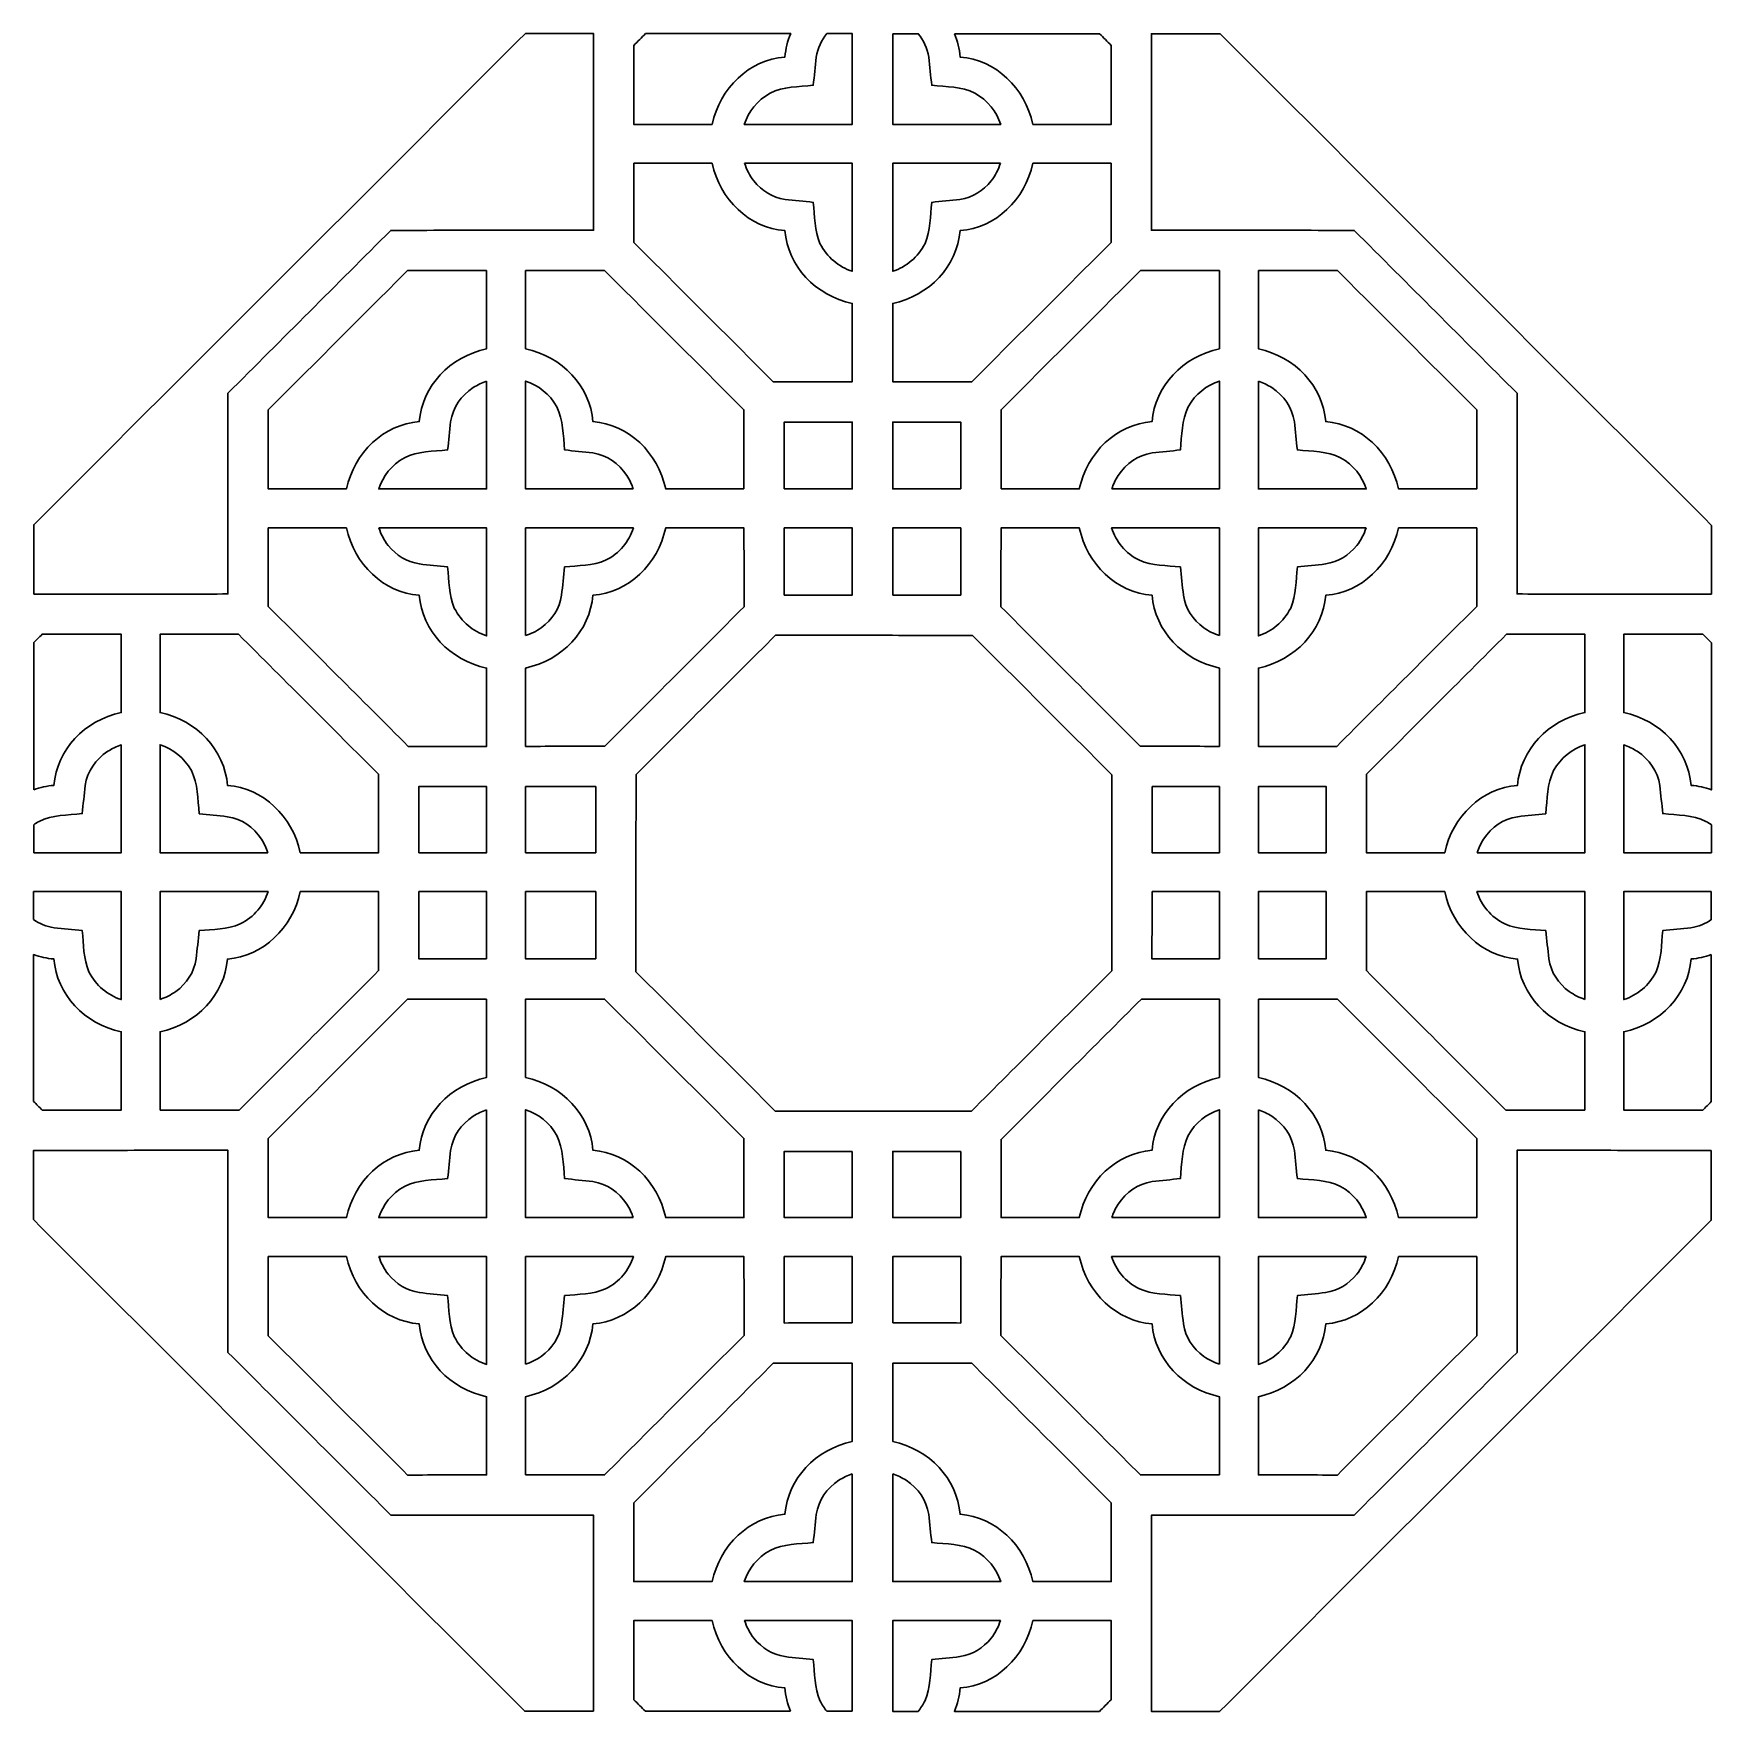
# Model space of a CAD drawing. Header units: centimetres. Extents: x -18.22 to -10.96, y -7.84 to -0.58.
import ezdxf

# ---------------------------------------------------------------- set-up
doc = ezdxf.new("R2010")
doc.units = ezdxf.units.CM
doc.header["$MEASUREMENT"] = 0
doc.layers.add('layer 1', color=7, linetype='Continuous')

msp = doc.modelspace()

# ---------------------------------------------------------------- linework, layer by layer
at = {"layer": 'layer 1', "color": 250, "lineweight": 30}
for points, knots in [([(-18.21742, -3.0031), (-18.21742, -2.90318), (-18.21742, -2.80325), (-18.21739, -2.70327), (-18.21739, -2.70327), (-17.86309, -2.34923), (-17.50878, -1.99517), (-17.15444, -1.64105), (-17.15444, -1.64105), (-16.80013, -1.28701), (-16.44579, -0.93295), (-16.09146, -0.57885), (-16.09146, -0.57885), (-15.99314, -0.5789), (-15.89479, -0.57893), (-15.79645, -0.57898), (-15.79645, -0.57898), (-15.79643, -0.7381), (-15.7964, -0.8972), (-15.79637, -1.05632), (-15.79637, -1.05632), (-15.79629, -1.18075), (-15.79623, -1.30522), (-15.79616, -1.42964), (-15.79616, -1.42964), (-15.92249, -1.42968), (-16.04884, -1.42968), (-16.17523, -1.42972), (-16.17523, -1.42972), (-16.34127, -1.4298), (-16.50742, -1.4299), (-16.67351, -1.43002), (-16.67351, -1.43002), (-16.7909, -1.54746), (-16.90831, -1.66493), (-17.02569, -1.78237), (-17.02569, -1.78237), (-17.14315, -1.89986), (-17.26049, -2.01733), (-17.37792, -2.13481), (-17.37792, -2.13481), (-17.37788, -2.30092), (-17.37783, -2.46705), (-17.37778, -2.63317), (-17.37778, -2.63317), (-17.3777, -2.75638), (-17.37761, -2.87954), (-17.37757, -3.00275), (-17.37757, -3.00275), (-17.50357, -3.0028), (-17.62955, -3.00285), (-17.75555, -3.0029), (-17.75555, -3.0029), (-17.90956, -3.00298), (-18.06351, -3.00306), (-18.21742, -3.0031)], [0, 0, 0, 0, 0.0666667, 0.0666667, 0.0666667, 0.0666667, 0.1333333, 0.1333333, 0.1333333, 0.1333333, 0.2, 0.2, 0.2, 0.2, 0.2666667, 0.2666667, 0.2666667, 0.2666667, 0.3333333, 0.3333333, 0.3333333, 0.3333333, 0.4, 0.4, 0.4, 0.4, 0.4666667, 0.4666667, 0.4666667, 0.4666667, 0.5333333, 0.5333333, 0.5333333, 0.5333333, 0.6, 0.6, 0.6, 0.6, 0.6666667, 0.6666667, 0.6666667, 0.6666667, 0.7333333, 0.7333333, 0.7333333, 0.7333333, 0.8, 0.8, 0.8, 0.8, 0.8666667, 0.8666667, 0.8666667, 0.8666667, 1, 1, 1, 1]), ([(-15.57141, -0.57904), (-15.36227, -0.57909), (-15.15309, -0.57922), (-14.94389, -0.57925), (-14.94389, -0.57925), (-14.95732, -0.61098), (-14.96589, -0.64499), (-14.96872, -0.68038), (-14.96872, -0.68038), (-15.12293, -0.69266), (-15.2499, -0.81344), (-15.28362, -0.97173), (-15.28362, -0.97173), (-15.39649, -0.97173), (-15.50938, -0.97173), (-15.6223, -0.97173), (-15.6223, -0.97173), (-15.62233, -0.85788), (-15.62233, -0.74397), (-15.62235, -0.63002), (-15.62235, -0.63002), (-15.60543, -0.61305), (-15.58844, -0.59605), (-15.57141, -0.57904)], [0, 0, 0, 0, 0.1428571, 0.1428571, 0.1428571, 0.1428571, 0.2857143, 0.2857143, 0.2857143, 0.2857143, 0.4285714, 0.4285714, 0.4285714, 0.4285714, 0.5714286, 0.5714286, 0.5714286, 0.5714286, 0.7142857, 0.7142857, 0.7142857, 0.7142857, 1, 1, 1, 1]), ([(-14.78746, -0.57926), (-14.75079, -0.57931), (-14.71408, -0.57932), (-14.67744, -0.57932), (-14.67744, -0.57932), (-14.67744, -0.71015), (-14.67744, -0.84099), (-14.67744, -0.97173), (-14.67744, -0.97173), (-14.83304, -0.97173), (-14.98867, -0.97173), (-15.14434, -0.97173), (-15.14434, -0.97173), (-15.12603, -0.91652), (-15.08874, -0.86764), (-15.03287, -0.83655), (-15.03287, -0.83655), (-14.97449, -0.80771), (-14.91029, -0.80957), (-14.84611, -0.8027), (-14.84611, -0.8027), (-14.8419, -0.76221), (-14.83766, -0.7217), (-14.8334, -0.68117), (-14.8334, -0.68117), (-14.82706, -0.64118), (-14.81128, -0.60769), (-14.78746, -0.57926)], [0, 0, 0, 0, 0.125, 0.125, 0.125, 0.125, 0.25, 0.25, 0.25, 0.25, 0.375, 0.375, 0.375, 0.375, 0.5, 0.5, 0.5, 0.5, 0.625, 0.625, 0.625, 0.625, 0.75, 0.75, 0.75, 0.75, 1, 1, 1, 1]), ([(-14.50254, -0.5794), (-14.46586, -0.5794), (-14.42911, -0.5794), (-14.39239, -0.57943), (-14.39239, -0.57943), (-14.36862, -0.60782), (-14.35292, -0.64132), (-14.34659, -0.68117), (-14.34659, -0.68117), (-14.34234, -0.7217), (-14.3381, -0.76221), (-14.33388, -0.8027), (-14.33388, -0.8027), (-14.2697, -0.80957), (-14.20548, -0.80771), (-14.14712, -0.83655), (-14.14712, -0.83655), (-14.09125, -0.86764), (-14.05395, -0.91652), (-14.03565, -0.97173), (-14.03565, -0.97173), (-14.19132, -0.97173), (-14.34695, -0.97173), (-14.50254, -0.97173), (-14.50254, -0.97173), (-14.50254, -0.84099), (-14.50254, -0.71019), (-14.50254, -0.5794)], [0, 0, 0, 0, 0.125, 0.125, 0.125, 0.125, 0.25, 0.25, 0.25, 0.25, 0.375, 0.375, 0.375, 0.375, 0.5, 0.5, 0.5, 0.5, 0.625, 0.625, 0.625, 0.625, 0.75, 0.75, 0.75, 0.75, 1, 1, 1, 1]), ([(-14.23593, -0.5795), (-14.02658, -0.57957), (-13.81726, -0.57964), (-13.60789, -0.57971), (-13.60789, -0.57971), (-13.59114, -0.59647), (-13.57437, -0.61328), (-13.55764, -0.63002), (-13.55764, -0.63002), (-13.55767, -0.74397), (-13.55767, -0.85788), (-13.55768, -0.97173), (-13.55768, -0.97173), (-13.67061, -0.97173), (-13.78349, -0.97173), (-13.89637, -0.97173), (-13.89637, -0.97173), (-13.93012, -0.81344), (-14.05705, -0.69266), (-14.21127, -0.68038), (-14.21127, -0.68038), (-14.21407, -0.64504), (-14.22257, -0.61118), (-14.23593, -0.5795)], [0, 0, 0, 0, 0.1428571, 0.1428571, 0.1428571, 0.1428571, 0.2857143, 0.2857143, 0.2857143, 0.2857143, 0.4285714, 0.4285714, 0.4285714, 0.4285714, 0.5714286, 0.5714286, 0.5714286, 0.5714286, 0.7142857, 0.7142857, 0.7142857, 0.7142857, 1, 1, 1, 1]), ([(-13.08598, -0.57988), (-12.73194, -0.93419), (-12.37789, -1.2885), (-12.02377, -1.64284), (-12.02377, -1.64284), (-11.66972, -1.99715), (-11.31567, -2.35148), (-10.96157, -2.70581), (-10.96157, -2.70581), (-10.96162, -2.80489), (-10.96165, -2.90405), (-10.9617, -3.0031), (-10.9617, -3.0031), (-11.11596, -3.00306), (-11.27017, -3.00298), (-11.42444, -3.0029), (-11.42444, -3.0029), (-11.55043, -3.00285), (-11.67642, -3.0028), (-11.80241, -3.00275), (-11.80241, -3.00275), (-11.80237, -2.87954), (-11.80229, -2.75638), (-11.80221, -2.63317), (-11.80221, -2.63317), (-11.80216, -2.46705), (-11.80211, -2.30092), (-11.80206, -2.13481), (-11.80206, -2.13481), (-11.91951, -2.01733), (-12.03683, -1.89986), (-12.15429, -1.78237), (-12.15429, -1.78237), (-12.27168, -1.66493), (-12.38909, -1.54746), (-12.50648, -1.43002), (-12.50648, -1.43002), (-12.67257, -1.4299), (-12.83874, -1.4298), (-13.00475, -1.42972), (-13.00475, -1.42972), (-13.13115, -1.42968), (-13.25753, -1.42968), (-13.38383, -1.42964), (-13.38383, -1.42964), (-13.38376, -1.30522), (-13.3837, -1.18075), (-13.38362, -1.05632), (-13.38362, -1.05632), (-13.38357, -0.89747), (-13.38356, -0.73862), (-13.38351, -0.57985), (-13.38351, -0.57985), (-13.28434, -0.57985), (-13.18516, -0.57985), (-13.08598, -0.57988)], [0, 0, 0, 0, 0.0666667, 0.0666667, 0.0666667, 0.0666667, 0.1333333, 0.1333333, 0.1333333, 0.1333333, 0.2, 0.2, 0.2, 0.2, 0.2666667, 0.2666667, 0.2666667, 0.2666667, 0.3333333, 0.3333333, 0.3333333, 0.3333333, 0.4, 0.4, 0.4, 0.4, 0.4666667, 0.4666667, 0.4666667, 0.4666667, 0.5333333, 0.5333333, 0.5333333, 0.5333333, 0.6, 0.6, 0.6, 0.6, 0.6666667, 0.6666667, 0.6666667, 0.6666667, 0.7333333, 0.7333333, 0.7333333, 0.7333333, 0.8, 0.8, 0.8, 0.8, 0.8666667, 0.8666667, 0.8666667, 0.8666667, 1, 1, 1, 1]), ([(-15.62224, -1.13998), (-15.50932, -1.13998), (-15.39649, -1.13998), (-15.28359, -1.13998), (-15.28359, -1.13998), (-15.24977, -1.29827), (-15.12289, -1.41908), (-14.96883, -1.43133), (-14.96883, -1.43133), (-14.95655, -1.58552), (-14.83578, -1.71248), (-14.67744, -1.74621), (-14.67744, -1.74621), (-14.67744, -1.85909), (-14.67744, -1.97203), (-14.67744, -2.08486), (-14.67744, -2.08486), (-14.79139, -2.08489), (-14.90525, -2.08495), (-15.01925, -2.08499), (-15.01925, -2.08499), (-15.1197, -1.98458), (-15.22015, -1.88417), (-15.32065, -1.78375), (-15.32065, -1.78375), (-15.42109, -1.68332), (-15.52156, -1.58288), (-15.62203, -1.48245), (-15.62203, -1.48245), (-15.62209, -1.36831), (-15.62218, -1.25416), (-15.62224, -1.13998)], [0, 0, 0, 0, 0.1111111, 0.1111111, 0.1111111, 0.1111111, 0.2222222, 0.2222222, 0.2222222, 0.2222222, 0.3333333, 0.3333333, 0.3333333, 0.3333333, 0.4444444, 0.4444444, 0.4444444, 0.4444444, 0.5555556, 0.5555556, 0.5555556, 0.5555556, 0.6666667, 0.6666667, 0.6666667, 0.6666667, 0.7777778, 0.7777778, 0.7777778, 0.7777778, 1, 1, 1, 1]), ([(-15.14345, -1.13998), (-14.9881, -1.13998), (-14.83277, -1.13998), (-14.67744, -1.13998), (-14.67744, -1.13998), (-14.67744, -1.29564), (-14.67744, -1.4513), (-14.67744, -1.60688), (-14.67744, -1.60688), (-14.73587, -1.58767), (-14.78699, -1.54726), (-14.81716, -1.48652), (-14.81716, -1.48652), (-14.84134, -1.43086), (-14.84007, -1.36841), (-14.84633, -1.30883), (-14.84633, -1.30883), (-14.8869, -1.30458), (-14.92746, -1.30033), (-14.9681, -1.29609), (-14.9681, -1.29609), (-15.02471, -1.28702), (-15.06706, -1.25985), (-15.10349, -1.21596), (-15.10349, -1.21596), (-15.12121, -1.19251), (-15.13444, -1.16676), (-15.14345, -1.13998)], [0, 0, 0, 0, 0.125, 0.125, 0.125, 0.125, 0.25, 0.25, 0.25, 0.25, 0.375, 0.375, 0.375, 0.375, 0.5, 0.5, 0.5, 0.5, 0.625, 0.625, 0.625, 0.625, 0.75, 0.75, 0.75, 0.75, 1, 1, 1, 1]), ([(-14.03654, -1.13998), (-14.19188, -1.13998), (-14.34719, -1.13998), (-14.50254, -1.13998), (-14.50254, -1.13998), (-14.50254, -1.29564), (-14.50254, -1.4513), (-14.50254, -1.60688), (-14.50254, -1.60688), (-14.44412, -1.58767), (-14.393, -1.54726), (-14.36283, -1.48652), (-14.36283, -1.48652), (-14.33865, -1.43086), (-14.33992, -1.36841), (-14.33366, -1.30883), (-14.33366, -1.30883), (-14.29309, -1.30458), (-14.25254, -1.30033), (-14.21188, -1.29609), (-14.21188, -1.29609), (-14.15527, -1.28702), (-14.11293, -1.25985), (-14.0765, -1.21596), (-14.0765, -1.21596), (-14.05878, -1.19251), (-14.04554, -1.16676), (-14.03654, -1.13998)], [0, 0, 0, 0, 0.125, 0.125, 0.125, 0.125, 0.25, 0.25, 0.25, 0.25, 0.375, 0.375, 0.375, 0.375, 0.5, 0.5, 0.5, 0.5, 0.625, 0.625, 0.625, 0.625, 0.75, 0.75, 0.75, 0.75, 1, 1, 1, 1]), ([(-13.55775, -1.13998), (-13.67067, -1.13998), (-13.7835, -1.13998), (-13.89641, -1.13998), (-13.89641, -1.13998), (-13.93023, -1.29827), (-14.0571, -1.41908), (-14.21116, -1.43133), (-14.21116, -1.43133), (-14.22344, -1.58552), (-14.34421, -1.71248), (-14.50254, -1.74621), (-14.50254, -1.74621), (-14.50254, -1.85909), (-14.50254, -1.97203), (-14.50254, -2.08486), (-14.50254, -2.08486), (-14.3886, -2.08489), (-14.27475, -2.08495), (-14.16074, -2.08499), (-14.16074, -2.08499), (-14.06029, -1.98458), (-13.95983, -1.88417), (-13.85934, -1.78375), (-13.85934, -1.78375), (-13.7589, -1.68332), (-13.65844, -1.58288), (-13.55797, -1.48245), (-13.55797, -1.48245), (-13.5579, -1.36831), (-13.55781, -1.25416), (-13.55775, -1.13998)], [0, 0, 0, 0, 0.1111111, 0.1111111, 0.1111111, 0.1111111, 0.2222222, 0.2222222, 0.2222222, 0.2222222, 0.3333333, 0.3333333, 0.3333333, 0.3333333, 0.4444444, 0.4444444, 0.4444444, 0.4444444, 0.5555556, 0.5555556, 0.5555556, 0.5555556, 0.6666667, 0.6666667, 0.6666667, 0.6666667, 0.7777778, 0.7777778, 0.7777778, 0.7777778, 1, 1, 1, 1]), ([(-16.25884, -1.60384), (-16.25884, -1.71673), (-16.25884, -1.82958), (-16.25884, -1.94241), (-16.25884, -1.94241), (-16.41718, -1.97616), (-16.53789, -2.10315), (-16.5501, -2.25724), (-16.5501, -2.25724), (-16.70435, -2.26953), (-16.8313, -2.39029), (-16.86504, -2.54861), (-16.86504, -2.54861), (-16.97796, -2.54861), (-17.09081, -2.54861), (-17.20372, -2.54861), (-17.20372, -2.54861), (-17.20377, -2.43471), (-17.20379, -2.32081), (-17.20383, -2.20687), (-17.20383, -2.20687), (-17.10341, -2.1064), (-17.00298, -2.00592), (-16.90254, -1.90546), (-16.90254, -1.90546), (-16.80213, -1.80499), (-16.70178, -1.70451), (-16.60137, -1.60403), (-16.60137, -1.60403), (-16.48717, -1.60398), (-16.37305, -1.6039), (-16.25884, -1.60384)], [0, 0, 0, 0, 0.1111111, 0.1111111, 0.1111111, 0.1111111, 0.2222222, 0.2222222, 0.2222222, 0.2222222, 0.3333333, 0.3333333, 0.3333333, 0.3333333, 0.4444444, 0.4444444, 0.4444444, 0.4444444, 0.5555556, 0.5555556, 0.5555556, 0.5555556, 0.6666667, 0.6666667, 0.6666667, 0.6666667, 0.7777778, 0.7777778, 0.7777778, 0.7777778, 1, 1, 1, 1]), ([(-15.14588, -2.54861), (-15.19063, -2.54861), (-15.23535, -2.54861), (-15.28013, -2.54861), (-15.28013, -2.54861), (-15.34824, -2.54861), (-15.41634, -2.54861), (-15.48442, -2.54861), (-15.48442, -2.54861), (-15.51822, -2.39031), (-15.64512, -2.26959), (-15.79923, -2.25737), (-15.79923, -2.25737), (-15.81155, -2.10315), (-15.93234, -1.97615), (-16.09066, -1.94241), (-16.09066, -1.94241), (-16.09066, -1.82958), (-16.09066, -1.71669), (-16.09066, -1.6038), (-16.09066, -1.6038), (-15.97668, -1.60377), (-15.86279, -1.60373), (-15.7489, -1.60369), (-15.7489, -1.60369), (-15.6484, -1.70406), (-15.54793, -1.80449), (-15.44744, -1.90492), (-15.44744, -1.90492), (-15.34696, -2.00534), (-15.24649, -2.10577), (-15.14602, -2.20619), (-15.14602, -2.20619), (-15.14594, -2.3203), (-15.14589, -2.43449), (-15.14588, -2.54861)], [0, 0, 0, 0, 0.1, 0.1, 0.1, 0.1, 0.2, 0.2, 0.2, 0.2, 0.3, 0.3, 0.3, 0.3, 0.4, 0.4, 0.4, 0.4, 0.5, 0.5, 0.5, 0.5, 0.6, 0.6, 0.6, 0.6, 0.7, 0.7, 0.7, 0.7, 0.8, 0.8, 0.8, 0.8, 1, 1, 1, 1]), ([(-14.0341, -2.54861), (-13.98935, -2.54861), (-13.94464, -2.54861), (-13.89985, -2.54861), (-13.89985, -2.54861), (-13.83174, -2.54861), (-13.76365, -2.54861), (-13.69554, -2.54861), (-13.69554, -2.54861), (-13.66175, -2.39031), (-13.53487, -2.26959), (-13.38077, -2.25737), (-13.38077, -2.25737), (-13.36844, -2.10315), (-13.24765, -1.97615), (-13.08933, -1.94241), (-13.08933, -1.94241), (-13.08933, -1.82958), (-13.08933, -1.71669), (-13.08933, -1.6038), (-13.08933, -1.6038), (-13.20331, -1.60377), (-13.3172, -1.60373), (-13.43109, -1.60369), (-13.43109, -1.60369), (-13.53159, -1.70406), (-13.63206, -1.80449), (-13.73255, -1.90492), (-13.73255, -1.90492), (-13.83302, -2.00534), (-13.9335, -2.10577), (-14.03397, -2.20619), (-14.03397, -2.20619), (-14.03405, -2.3203), (-14.03409, -2.43449), (-14.0341, -2.54861)], [0, 0, 0, 0, 0.1, 0.1, 0.1, 0.1, 0.2, 0.2, 0.2, 0.2, 0.3, 0.3, 0.3, 0.3, 0.4, 0.4, 0.4, 0.4, 0.5, 0.5, 0.5, 0.5, 0.6, 0.6, 0.6, 0.6, 0.7, 0.7, 0.7, 0.7, 0.8, 0.8, 0.8, 0.8, 1, 1, 1, 1]), ([(-12.92114, -1.60384), (-12.92114, -1.71673), (-12.92114, -1.82958), (-12.92114, -1.94241), (-12.92114, -1.94241), (-12.7628, -1.97616), (-12.6421, -2.10315), (-12.62989, -2.25724), (-12.62989, -2.25724), (-12.47564, -2.26953), (-12.34869, -2.39029), (-12.31496, -2.54861), (-12.31496, -2.54861), (-12.20204, -2.54861), (-12.08915, -2.54861), (-11.97626, -2.54861), (-11.97626, -2.54861), (-11.97622, -2.43471), (-11.97619, -2.32081), (-11.97615, -2.20687), (-11.97615, -2.20687), (-12.07658, -2.1064), (-12.17699, -2.00592), (-12.27745, -1.90546), (-12.27745, -1.90546), (-12.37786, -1.80499), (-12.47821, -1.70451), (-12.57863, -1.60403), (-12.57863, -1.60403), (-12.69282, -1.60398), (-12.80695, -1.6039), (-12.92114, -1.60384)], [0, 0, 0, 0, 0.1111111, 0.1111111, 0.1111111, 0.1111111, 0.2222222, 0.2222222, 0.2222222, 0.2222222, 0.3333333, 0.3333333, 0.3333333, 0.3333333, 0.4444444, 0.4444444, 0.4444444, 0.4444444, 0.5555556, 0.5555556, 0.5555556, 0.5555556, 0.6666667, 0.6666667, 0.6666667, 0.6666667, 0.7777778, 0.7777778, 0.7777778, 0.7777778, 1, 1, 1, 1]), ([(-16.25884, -2.08258), (-16.25884, -2.23789), (-16.25884, -2.39329), (-16.25884, -2.54861), (-16.25884, -2.54861), (-16.4145, -2.54861), (-16.57012, -2.54861), (-16.72574, -2.54861), (-16.72574, -2.54861), (-16.70745, -2.4934), (-16.67018, -2.44449), (-16.61426, -2.4134), (-16.61426, -2.4134), (-16.55589, -2.38457), (-16.49178, -2.38641), (-16.42752, -2.37958), (-16.42752, -2.37958), (-16.4233, -2.33906), (-16.41909, -2.29853), (-16.41486, -2.25799), (-16.41486, -2.25799), (-16.40469, -2.19398), (-16.37026, -2.14647), (-16.31733, -2.11004), (-16.31733, -2.11004), (-16.29869, -2.09847), (-16.27909, -2.08929), (-16.25884, -2.08258)], [0, 0, 0, 0, 0.125, 0.125, 0.125, 0.125, 0.25, 0.25, 0.25, 0.25, 0.375, 0.375, 0.375, 0.375, 0.5, 0.5, 0.5, 0.5, 0.625, 0.625, 0.625, 0.625, 0.75, 0.75, 0.75, 0.75, 1, 1, 1, 1]), ([(-15.62466, -2.54861), (-15.77997, -2.54861), (-15.93526, -2.54861), (-16.09066, -2.54861), (-16.09066, -2.54861), (-16.09066, -2.39303), (-16.09066, -2.2374), (-16.09066, -2.08176), (-16.09066, -2.08176), (-16.03532, -2.10004), (-15.98653, -2.13742), (-15.95535, -2.19323), (-15.95535, -2.19323), (-15.92659, -2.25158), (-15.92844, -2.31555), (-15.92155, -2.37974), (-15.92155, -2.37974), (-15.88106, -2.38405), (-15.8406, -2.38841), (-15.8001, -2.39269), (-15.8001, -2.39269), (-15.73603, -2.40286), (-15.6885, -2.43719), (-15.65206, -2.49021), (-15.65206, -2.49021), (-15.64045, -2.5088), (-15.63136, -2.52847), (-15.62466, -2.54861)], [0, 0, 0, 0, 0.125, 0.125, 0.125, 0.125, 0.25, 0.25, 0.25, 0.25, 0.375, 0.375, 0.375, 0.375, 0.5, 0.5, 0.5, 0.5, 0.625, 0.625, 0.625, 0.625, 0.75, 0.75, 0.75, 0.75, 1, 1, 1, 1]), ([(-13.55534, -2.54861), (-13.40002, -2.54861), (-13.24473, -2.54861), (-13.08933, -2.54861), (-13.08933, -2.54861), (-13.08933, -2.39303), (-13.08933, -2.2374), (-13.08933, -2.08176), (-13.08933, -2.08176), (-13.14466, -2.10004), (-13.19346, -2.13742), (-13.22464, -2.19323), (-13.22464, -2.19323), (-13.2534, -2.25158), (-13.25154, -2.31555), (-13.25844, -2.37974), (-13.25844, -2.37974), (-13.29892, -2.38405), (-13.33939, -2.38841), (-13.37987, -2.39269), (-13.37987, -2.39269), (-13.44395, -2.40286), (-13.49149, -2.43719), (-13.52791, -2.49021), (-13.52791, -2.49021), (-13.53954, -2.5088), (-13.54863, -2.52847), (-13.55534, -2.54861)], [0, 0, 0, 0, 0.125, 0.125, 0.125, 0.125, 0.25, 0.25, 0.25, 0.25, 0.375, 0.375, 0.375, 0.375, 0.5, 0.5, 0.5, 0.5, 0.625, 0.625, 0.625, 0.625, 0.75, 0.75, 0.75, 0.75, 1, 1, 1, 1]), ([(-12.92114, -2.08258), (-12.92114, -2.23789), (-12.92114, -2.39329), (-12.92114, -2.54861), (-12.92114, -2.54861), (-12.76548, -2.54861), (-12.60986, -2.54861), (-12.45425, -2.54861), (-12.45425, -2.54861), (-12.47254, -2.4934), (-12.50981, -2.44449), (-12.56572, -2.4134), (-12.56572, -2.4134), (-12.6241, -2.38457), (-12.68821, -2.38641), (-12.75247, -2.37958), (-12.75247, -2.37958), (-12.75669, -2.33906), (-12.7609, -2.29853), (-12.76512, -2.25799), (-12.76512, -2.25799), (-12.7753, -2.19398), (-12.80973, -2.14647), (-12.86266, -2.11004), (-12.86266, -2.11004), (-12.88131, -2.09847), (-12.9009, -2.08929), (-12.92114, -2.08258)], [0, 0, 0, 0, 0.125, 0.125, 0.125, 0.125, 0.25, 0.25, 0.25, 0.25, 0.375, 0.375, 0.375, 0.375, 0.5, 0.5, 0.5, 0.5, 0.625, 0.625, 0.625, 0.625, 0.75, 0.75, 0.75, 0.75, 1, 1, 1, 1]), ([(-14.97178, -2.54861), (-14.97182, -2.45212), (-14.97183, -2.35558), (-14.9719, -2.25906), (-14.9719, -2.25906), (-14.87375, -2.25901), (-14.77556, -2.25897), (-14.67744, -2.25893), (-14.67744, -2.25893), (-14.67744, -2.35553), (-14.67744, -2.45209), (-14.67744, -2.54861), (-14.67744, -2.54861), (-14.77556, -2.54861), (-14.87363, -2.54861), (-14.97178, -2.54861)], [0, 0, 0, 0, 0.2, 0.2, 0.2, 0.2, 0.4, 0.4, 0.4, 0.4, 0.6, 0.6, 0.6, 0.6, 1, 1, 1, 1]), ([(-14.20821, -2.54861), (-14.20818, -2.45212), (-14.20816, -2.35558), (-14.2081, -2.25906), (-14.2081, -2.25906), (-14.30624, -2.25901), (-14.40443, -2.25897), (-14.50255, -2.25893), (-14.50255, -2.25893), (-14.50255, -2.35553), (-14.50255, -2.45209), (-14.50255, -2.54861), (-14.50255, -2.54861), (-14.40443, -2.54861), (-14.30636, -2.54861), (-14.20821, -2.54861)], [0, 0, 0, 0, 0.2, 0.2, 0.2, 0.2, 0.4, 0.4, 0.4, 0.4, 0.6, 0.6, 0.6, 0.6, 1, 1, 1, 1]), ([(-16.59774, -3.66178), (-16.70005, -3.55948), (-16.80238, -3.4572), (-16.90473, -3.35494), (-16.90473, -3.35494), (-17.00437, -3.2554), (-17.10391, -3.15591), (-17.20346, -3.05641), (-17.20346, -3.05641), (-17.20349, -2.94323), (-17.20358, -2.83005), (-17.20364, -2.71687), (-17.20364, -2.71687), (-17.09078, -2.71687), (-16.97791, -2.71687), (-16.865, -2.71687), (-16.865, -2.71687), (-16.83123, -2.87516), (-16.70432, -2.99593), (-16.55025, -3.00818), (-16.55025, -3.00818), (-16.53797, -3.16237), (-16.41721, -3.28932), (-16.25884, -3.32306), (-16.25884, -3.32306), (-16.25884, -3.36038), (-16.25884, -3.39773), (-16.25884, -3.43499), (-16.25884, -3.43499), (-16.25884, -3.51057), (-16.25884, -3.58614), (-16.25884, -3.66174), (-16.25884, -3.66174), (-16.37186, -3.66175), (-16.48479, -3.66178), (-16.59774, -3.66178)], [0, 0, 0, 0, 0.1, 0.1, 0.1, 0.1, 0.2, 0.2, 0.2, 0.2, 0.3, 0.3, 0.3, 0.3, 0.4, 0.4, 0.4, 0.4, 0.5, 0.5, 0.5, 0.5, 0.6, 0.6, 0.6, 0.6, 0.7, 0.7, 0.7, 0.7, 0.8, 0.8, 0.8, 0.8, 1, 1, 1, 1]), ([(-16.72489, -2.71687), (-16.56954, -2.71687), (-16.4142, -2.71687), (-16.25884, -2.71687), (-16.25884, -2.71687), (-16.25884, -2.87247), (-16.25884, -3.02808), (-16.25884, -3.18376), (-16.25884, -3.18376), (-16.31725, -3.16447), (-16.3684, -3.12415), (-16.39863, -3.06334), (-16.39863, -3.06334), (-16.42281, -3.00764), (-16.4215, -2.94525), (-16.42769, -2.88564), (-16.42769, -2.88564), (-16.46832, -2.88139), (-16.50887, -2.87711), (-16.54945, -2.87288), (-16.54945, -2.87288), (-16.60608, -2.86387), (-16.64847, -2.83669), (-16.68488, -2.79277), (-16.68488, -2.79277), (-16.7026, -2.76933), (-16.71587, -2.74365), (-16.72489, -2.71687)], [0, 0, 0, 0, 0.125, 0.125, 0.125, 0.125, 0.25, 0.25, 0.25, 0.25, 0.375, 0.375, 0.375, 0.375, 0.5, 0.5, 0.5, 0.5, 0.625, 0.625, 0.625, 0.625, 0.75, 0.75, 0.75, 0.75, 1, 1, 1, 1]), ([(-16.09066, -3.66165), (-16.09066, -3.58609), (-16.09066, -3.51054), (-16.09066, -3.43499), (-16.09066, -3.43499), (-16.09066, -3.39771), (-16.09066, -3.36037), (-16.09066, -3.32301), (-16.09066, -3.32301), (-15.93238, -3.28921), (-15.81162, -3.16243), (-15.79939, -3.00823), (-15.79939, -3.00823), (-15.64512, -2.99599), (-15.51822, -2.87519), (-15.48442, -2.71687), (-15.48442, -2.71687), (-15.41631, -2.71687), (-15.34824, -2.71687), (-15.28013, -2.71687), (-15.28013, -2.71687), (-15.23535, -2.71687), (-15.19059, -2.71687), (-15.14583, -2.71687), (-15.14583, -2.71687), (-15.14573, -2.83078), (-15.14569, -2.94468), (-15.14568, -3.05866), (-15.14568, -3.05866), (-15.24612, -3.15911), (-15.34652, -3.25959), (-15.44693, -3.36005), (-15.44693, -3.36005), (-15.54736, -3.46051), (-15.64775, -3.56097), (-15.74818, -3.66145), (-15.74818, -3.66145), (-15.86234, -3.66152), (-15.97649, -3.66159), (-16.09066, -3.66165)], [0, 0, 0, 0, 0.0909091, 0.0909091, 0.0909091, 0.0909091, 0.1818182, 0.1818182, 0.1818182, 0.1818182, 0.2727273, 0.2727273, 0.2727273, 0.2727273, 0.3636364, 0.3636364, 0.3636364, 0.3636364, 0.4545455, 0.4545455, 0.4545455, 0.4545455, 0.5454545, 0.5454545, 0.5454545, 0.5454545, 0.6363636, 0.6363636, 0.6363636, 0.6363636, 0.7272727, 0.7272727, 0.7272727, 0.7272727, 0.8181818, 0.8181818, 0.8181818, 0.8181818, 1, 1, 1, 1]), ([(-16.09066, -3.18287), (-16.09066, -3.02748), (-16.09066, -2.8722), (-16.09066, -2.71687), (-16.09066, -2.71687), (-15.93504, -2.71687), (-15.77939, -2.71687), (-15.62378, -2.71687), (-15.62378, -2.71687), (-15.64305, -2.77534), (-15.68344, -2.82646), (-15.74411, -2.85657), (-15.74411, -2.85657), (-15.79989, -2.88077), (-15.86217, -2.87949), (-15.92179, -2.88574), (-15.92179, -2.88574), (-15.92608, -2.92629), (-15.93036, -2.9668), (-15.93463, -3.00738), (-15.93463, -3.00738), (-15.94428, -3.06777), (-15.97478, -3.1128), (-16.02328, -3.14936), (-16.02328, -3.14936), (-16.04438, -3.16385), (-16.06712, -3.17499), (-16.09066, -3.18287)], [0, 0, 0, 0, 0.125, 0.125, 0.125, 0.125, 0.25, 0.25, 0.25, 0.25, 0.375, 0.375, 0.375, 0.375, 0.5, 0.5, 0.5, 0.5, 0.625, 0.625, 0.625, 0.625, 0.75, 0.75, 0.75, 0.75, 1, 1, 1, 1]), ([(-14.9716, -3.0073), (-14.87357, -3.00734), (-14.77552, -3.00734), (-14.67744, -3.00736), (-14.67744, -3.00736), (-14.67744, -2.91055), (-14.67744, -2.8137), (-14.67744, -2.71687), (-14.67744, -2.71687), (-14.77552, -2.71687), (-14.87363, -2.71687), (-14.97174, -2.71687), (-14.97174, -2.71687), (-14.9717, -2.81367), (-14.9716, -2.91051), (-14.9716, -3.0073)], [0, 0, 0, 0, 0.2, 0.2, 0.2, 0.2, 0.4, 0.4, 0.4, 0.4, 0.6, 0.6, 0.6, 0.6, 1, 1, 1, 1]), ([(-14.50255, -3.00746), (-14.40447, -3.00751), (-14.30642, -3.00753), (-14.20839, -3.00759), (-14.20839, -3.00759), (-14.20838, -2.91071), (-14.20831, -2.81376), (-14.20825, -2.71687), (-14.20825, -2.71687), (-14.30636, -2.71687), (-14.40447, -2.71687), (-14.50255, -2.71687), (-14.50255, -2.71687), (-14.50255, -2.81373), (-14.50255, -2.91057), (-14.50255, -3.00746)], [0, 0, 0, 0, 0.2, 0.2, 0.2, 0.2, 0.4, 0.4, 0.4, 0.4, 0.6, 0.6, 0.6, 0.6, 1, 1, 1, 1]), ([(-13.08933, -3.66165), (-13.08933, -3.58609), (-13.08933, -3.51054), (-13.08933, -3.43499), (-13.08933, -3.43499), (-13.08933, -3.39771), (-13.08933, -3.36037), (-13.08933, -3.32301), (-13.08933, -3.32301), (-13.2476, -3.28921), (-13.36837, -3.16243), (-13.38061, -3.00823), (-13.38061, -3.00823), (-13.53487, -2.99599), (-13.66177, -2.87519), (-13.69557, -2.71687), (-13.69557, -2.71687), (-13.76368, -2.71687), (-13.83176, -2.71687), (-13.89985, -2.71687), (-13.89985, -2.71687), (-13.94464, -2.71687), (-13.9894, -2.71687), (-14.03416, -2.71687), (-14.03416, -2.71687), (-14.03426, -2.83078), (-14.0343, -2.94468), (-14.03431, -3.05866), (-14.03431, -3.05866), (-13.93387, -3.15911), (-13.83348, -3.25959), (-13.73306, -3.36005), (-13.73306, -3.36005), (-13.63263, -3.46051), (-13.53223, -3.56097), (-13.43181, -3.66145), (-13.43181, -3.66145), (-13.31765, -3.66152), (-13.20351, -3.66159), (-13.08933, -3.66165)], [0, 0, 0, 0, 0.0909091, 0.0909091, 0.0909091, 0.0909091, 0.1818182, 0.1818182, 0.1818182, 0.1818182, 0.2727273, 0.2727273, 0.2727273, 0.2727273, 0.3636364, 0.3636364, 0.3636364, 0.3636364, 0.4545455, 0.4545455, 0.4545455, 0.4545455, 0.5454545, 0.5454545, 0.5454545, 0.5454545, 0.6363636, 0.6363636, 0.6363636, 0.6363636, 0.7272727, 0.7272727, 0.7272727, 0.7272727, 0.8181818, 0.8181818, 0.8181818, 0.8181818, 1, 1, 1, 1]), ([(-13.08933, -3.18287), (-13.08933, -3.02748), (-13.08933, -2.8722), (-13.08933, -2.71687), (-13.08933, -2.71687), (-13.24495, -2.71687), (-13.40059, -2.71687), (-13.55619, -2.71687), (-13.55619, -2.71687), (-13.53694, -2.77534), (-13.49655, -2.82646), (-13.43587, -2.85657), (-13.43587, -2.85657), (-13.3801, -2.88077), (-13.31782, -2.87949), (-13.25819, -2.88574), (-13.25819, -2.88574), (-13.25391, -2.92629), (-13.24963, -2.9668), (-13.24534, -3.00738), (-13.24534, -3.00738), (-13.23571, -3.06777), (-13.2052, -3.1128), (-13.15672, -3.14936), (-13.15672, -3.14936), (-13.1356, -3.16385), (-13.11286, -3.17499), (-13.08933, -3.18287)], [0, 0, 0, 0, 0.125, 0.125, 0.125, 0.125, 0.25, 0.25, 0.25, 0.25, 0.375, 0.375, 0.375, 0.375, 0.5, 0.5, 0.5, 0.5, 0.625, 0.625, 0.625, 0.625, 0.75, 0.75, 0.75, 0.75, 1, 1, 1, 1]), ([(-12.4551, -2.71687), (-12.61045, -2.71687), (-12.76579, -2.71687), (-12.92114, -2.71687), (-12.92114, -2.71687), (-12.92114, -2.87247), (-12.92114, -3.02808), (-12.92114, -3.18376), (-12.92114, -3.18376), (-12.86274, -3.16447), (-12.8116, -3.12415), (-12.78136, -3.06334), (-12.78136, -3.06334), (-12.75718, -3.00764), (-12.75851, -2.94525), (-12.75229, -2.88564), (-12.75229, -2.88564), (-12.71167, -2.88139), (-12.67111, -2.87711), (-12.63053, -2.87288), (-12.63053, -2.87288), (-12.57391, -2.86387), (-12.53153, -2.83669), (-12.49512, -2.79277), (-12.49512, -2.79277), (-12.47739, -2.76933), (-12.46412, -2.74365), (-12.4551, -2.71687)], [0, 0, 0, 0, 0.125, 0.125, 0.125, 0.125, 0.25, 0.25, 0.25, 0.25, 0.375, 0.375, 0.375, 0.375, 0.5, 0.5, 0.5, 0.5, 0.625, 0.625, 0.625, 0.625, 0.75, 0.75, 0.75, 0.75, 1, 1, 1, 1]), ([(-12.58225, -3.66178), (-12.47995, -3.55948), (-12.37761, -3.4572), (-12.27526, -3.35494), (-12.27526, -3.35494), (-12.17562, -3.2554), (-12.07607, -3.15591), (-11.97653, -3.05641), (-11.97653, -3.05641), (-11.9765, -2.94323), (-11.97641, -2.83005), (-11.97635, -2.71687), (-11.97635, -2.71687), (-12.0892, -2.71687), (-12.20208, -2.71687), (-12.31498, -2.71687), (-12.31498, -2.71687), (-12.34875, -2.87516), (-12.47567, -2.99593), (-12.62973, -3.00818), (-12.62973, -3.00818), (-12.64202, -3.16237), (-12.76277, -3.28932), (-12.92114, -3.32306), (-12.92114, -3.32306), (-12.92114, -3.36038), (-12.92114, -3.39773), (-12.92114, -3.43499), (-12.92114, -3.43499), (-12.92114, -3.51057), (-12.92114, -3.58614), (-12.92114, -3.66174), (-12.92114, -3.66174), (-12.80813, -3.66175), (-12.69521, -3.66178), (-12.58225, -3.66178)], [0, 0, 0, 0, 0.1, 0.1, 0.1, 0.1, 0.2, 0.2, 0.2, 0.2, 0.3, 0.3, 0.3, 0.3, 0.4, 0.4, 0.4, 0.4, 0.5, 0.5, 0.5, 0.5, 0.6, 0.6, 0.6, 0.6, 0.7, 0.7, 0.7, 0.7, 0.8, 0.8, 0.8, 0.8, 1, 1, 1, 1]), ([(-18.21778, -3.84969), (-18.21771, -3.63744), (-18.21764, -3.42526), (-18.21757, -3.21307), (-18.21757, -3.21307), (-18.2056, -3.20112), (-18.19366, -3.18915), (-18.1817, -3.17719), (-18.1817, -3.17719), (-18.06756, -3.17714), (-17.9534, -3.17707), (-17.83923, -3.17702), (-17.83923, -3.17702), (-17.83923, -3.28984), (-17.83923, -3.40269), (-17.83923, -3.51558), (-17.83923, -3.51558), (-17.99755, -3.54935), (-18.11823, -3.6763), (-18.13051, -3.83036), (-18.13051, -3.83036), (-18.16082, -3.8328), (-18.19005, -3.83942), (-18.21778, -3.84969)], [0, 0, 0, 0, 0.1428571, 0.1428571, 0.1428571, 0.1428571, 0.2857143, 0.2857143, 0.2857143, 0.2857143, 0.4285714, 0.4285714, 0.4285714, 0.4285714, 0.5714286, 0.5714286, 0.5714286, 0.5714286, 0.7142857, 0.7142857, 0.7142857, 0.7142857, 1, 1, 1, 1]), ([(-17.33217, -3.17682), (-17.22978, -3.27911), (-17.12746, -3.38141), (-17.02511, -3.4837), (-17.02511, -3.4837), (-16.92555, -3.58321), (-16.826, -3.68271), (-16.7264, -3.78225), (-16.7264, -3.78225), (-16.72633, -3.89542), (-16.72626, -4.00861), (-16.72621, -4.1218), (-16.72621, -4.1218), (-16.77132, -4.1218), (-16.81644, -4.1218), (-16.86155, -4.1218), (-16.86155, -4.1218), (-16.9293, -4.1218), (-16.99708, -4.1218), (-17.06484, -4.1218), (-17.06484, -4.1218), (-17.09857, -3.96348), (-17.2255, -3.84277), (-17.37962, -3.83053), (-17.37962, -3.83053), (-17.3919, -3.6763), (-17.5127, -3.54933), (-17.671, -3.51558), (-17.671, -3.51558), (-17.671, -3.40267), (-17.671, -3.2898), (-17.671, -3.17692), (-17.671, -3.17692), (-17.55807, -3.17688), (-17.44512, -3.17685), (-17.33217, -3.17682)], [0, 0, 0, 0, 0.1, 0.1, 0.1, 0.1, 0.2, 0.2, 0.2, 0.2, 0.3, 0.3, 0.3, 0.3, 0.4, 0.4, 0.4, 0.4, 0.5, 0.5, 0.5, 0.5, 0.6, 0.6, 0.6, 0.6, 0.7, 0.7, 0.7, 0.7, 0.8, 0.8, 0.8, 0.8, 1, 1, 1, 1]), ([(-14.15746, -3.1817), (-14.05707, -3.28215), (-13.95666, -3.38262), (-13.85621, -3.48311), (-13.85621, -3.48311), (-13.75581, -3.58358), (-13.65539, -3.68408), (-13.555, -3.78457), (-13.555, -3.78457), (-13.55503, -3.9266), (-13.55506, -4.06871), (-13.55507, -4.21083), (-13.55507, -4.21083), (-13.55521, -4.3515), (-13.55524, -4.49227), (-13.55531, -4.63295), (-13.55531, -4.63295), (-13.65544, -4.73302), (-13.75551, -4.833), (-13.85563, -4.93306), (-13.85563, -4.93306), (-13.95779, -5.03524), (-14.05998, -5.13734), (-14.1622, -5.23952), (-14.1622, -5.23952), (-14.30293, -5.23946), (-14.4437, -5.2394), (-14.58444, -5.23933), (-14.58444, -5.23933), (-14.72647, -5.23927), (-14.86857, -5.23922), (-15.01059, -5.23918), (-15.01059, -5.23918), (-15.11102, -5.13871), (-15.21143, -5.0382), (-15.31187, -4.93772), (-15.31187, -4.93772), (-15.41229, -4.83726), (-15.51271, -4.7368), (-15.61314, -4.63633), (-15.61314, -4.63633), (-15.61309, -4.49421), (-15.61304, -4.35212), (-15.61297, -4.21009), (-15.61297, -4.21009), (-15.6129, -4.06799), (-15.61282, -3.92594), (-15.61279, -3.78383), (-15.61279, -3.78383), (-15.51233, -3.68343), (-15.41186, -3.58304), (-15.31138, -3.48261), (-15.31138, -3.48261), (-15.21086, -3.3822), (-15.11038, -3.28181), (-15.00992, -3.18138), (-15.00992, -3.18138), (-14.86783, -3.18142), (-14.72581, -3.18144), (-14.58368, -3.18146), (-14.58368, -3.18146), (-14.44158, -3.18159), (-14.29952, -3.18166), (-14.15746, -3.1817)], [0, 0, 0, 0, 0.0588235, 0.0588235, 0.0588235, 0.0588235, 0.1176471, 0.1176471, 0.1176471, 0.1176471, 0.1764706, 0.1764706, 0.1764706, 0.1764706, 0.2352941, 0.2352941, 0.2352941, 0.2352941, 0.2941176, 0.2941176, 0.2941176, 0.2941176, 0.3529412, 0.3529412, 0.3529412, 0.3529412, 0.4117647, 0.4117647, 0.4117647, 0.4117647, 0.4705882, 0.4705882, 0.4705882, 0.4705882, 0.5294118, 0.5294118, 0.5294118, 0.5294118, 0.5882353, 0.5882353, 0.5882353, 0.5882353, 0.6470588, 0.6470588, 0.6470588, 0.6470588, 0.7058824, 0.7058824, 0.7058824, 0.7058824, 0.7647059, 0.7647059, 0.7647059, 0.7647059, 0.8235294, 0.8235294, 0.8235294, 0.8235294, 0.8823529, 0.8823529, 0.8823529, 0.8823529, 1, 1, 1, 1]), ([(-11.84783, -3.17682), (-11.95021, -3.27911), (-12.05256, -3.38141), (-12.15489, -3.4837), (-12.15489, -3.4837), (-12.25442, -3.58321), (-12.354, -3.68271), (-12.45359, -3.78225), (-12.45359, -3.78225), (-12.45366, -3.89542), (-12.45372, -4.00861), (-12.45378, -4.1218), (-12.45378, -4.1218), (-12.40868, -4.1218), (-12.36356, -4.1218), (-12.31844, -4.1218), (-12.31844, -4.1218), (-12.25069, -4.1218), (-12.18291, -4.1218), (-12.11515, -4.1218), (-12.11515, -4.1218), (-12.08141, -3.96348), (-11.95448, -3.84277), (-11.80037, -3.83053), (-11.80037, -3.83053), (-11.78809, -3.6763), (-11.66729, -3.54933), (-11.50898, -3.51558), (-11.50898, -3.51558), (-11.50898, -3.40267), (-11.50898, -3.2898), (-11.50898, -3.17692), (-11.50898, -3.17692), (-11.62192, -3.17688), (-11.73486, -3.17685), (-11.84783, -3.17682)], [0, 0, 0, 0, 0.1, 0.1, 0.1, 0.1, 0.2, 0.2, 0.2, 0.2, 0.3, 0.3, 0.3, 0.3, 0.4, 0.4, 0.4, 0.4, 0.5, 0.5, 0.5, 0.5, 0.6, 0.6, 0.6, 0.6, 0.7, 0.7, 0.7, 0.7, 0.8, 0.8, 0.8, 0.8, 1, 1, 1, 1]), ([(-10.96176, -3.21373), (-10.96181, -3.42577), (-10.96192, -3.63776), (-10.96197, -3.84977), (-10.96197, -3.84977), (-10.98974, -3.83946), (-11.01903, -3.8328), (-11.04947, -3.83036), (-11.04947, -3.83036), (-11.06176, -3.6763), (-11.18244, -3.54935), (-11.34076, -3.51558), (-11.34076, -3.51558), (-11.34076, -3.40269), (-11.34076, -3.28984), (-11.34076, -3.17702), (-11.34076, -3.17702), (-11.22658, -3.17707), (-11.11244, -3.17714), (-10.9983, -3.17719), (-10.9983, -3.17719), (-10.98611, -3.18936), (-10.97391, -3.20155), (-10.96176, -3.21373)], [0, 0, 0, 0, 0.1428571, 0.1428571, 0.1428571, 0.1428571, 0.2857143, 0.2857143, 0.2857143, 0.2857143, 0.4285714, 0.4285714, 0.4285714, 0.4285714, 0.5714286, 0.5714286, 0.5714286, 0.5714286, 0.7142857, 0.7142857, 0.7142857, 0.7142857, 1, 1, 1, 1]), ([(-18.21787, -4.1218), (-18.21787, -4.08159), (-18.21784, -4.04138), (-18.21784, -4.00117), (-18.21784, -4.00117), (-18.21049, -3.99594), (-18.20278, -3.99105), (-18.19464, -3.98652), (-18.19464, -3.98652), (-18.13628, -3.95775), (-18.07212, -3.9596), (-18.00789, -3.9527), (-18.00789, -3.9527), (-18.00367, -3.91216), (-17.99945, -3.8717), (-17.99522, -3.83118), (-17.99522, -3.83118), (-17.98505, -3.76708), (-17.95062, -3.71959), (-17.8977, -3.68321), (-17.8977, -3.68321), (-17.87913, -3.67162), (-17.85944, -3.66239), (-17.83923, -3.65568), (-17.83923, -3.65568), (-17.83923, -3.81107), (-17.83923, -3.96642), (-17.83923, -4.1218), (-17.83923, -4.1218), (-17.96542, -4.1218), (-18.09165, -4.1218), (-18.21787, -4.1218)], [0, 0, 0, 0, 0.1111111, 0.1111111, 0.1111111, 0.1111111, 0.2222222, 0.2222222, 0.2222222, 0.2222222, 0.3333333, 0.3333333, 0.3333333, 0.3333333, 0.4444444, 0.4444444, 0.4444444, 0.4444444, 0.5555556, 0.5555556, 0.5555556, 0.5555556, 0.6666667, 0.6666667, 0.6666667, 0.6666667, 0.7777778, 0.7777778, 0.7777778, 0.7777778, 1, 1, 1, 1]), ([(-17.20501, -4.1218), (-17.36034, -4.1218), (-17.51569, -4.1218), (-17.671, -4.1218), (-17.671, -4.1218), (-17.671, -3.96614), (-17.671, -3.81053), (-17.671, -3.65492), (-17.671, -3.65492), (-17.61568, -3.67323), (-17.56685, -3.71061), (-17.53577, -3.76639), (-17.53577, -3.76639), (-17.50695, -3.82476), (-17.50878, -3.88875), (-17.50194, -3.95294), (-17.50194, -3.95294), (-17.46148, -3.9572), (-17.42098, -3.9615), (-17.38054, -3.96581), (-17.38054, -3.96581), (-17.31641, -3.97606), (-17.26888, -4.01035), (-17.23242, -4.06344), (-17.23242, -4.06344), (-17.22082, -4.08196), (-17.21172, -4.10157), (-17.20501, -4.1218)], [0, 0, 0, 0, 0.125, 0.125, 0.125, 0.125, 0.25, 0.25, 0.25, 0.25, 0.375, 0.375, 0.375, 0.375, 0.5, 0.5, 0.5, 0.5, 0.625, 0.625, 0.625, 0.625, 0.75, 0.75, 0.75, 0.75, 1, 1, 1, 1]), ([(-11.97497, -4.1218), (-11.81964, -4.1218), (-11.66431, -4.1218), (-11.50898, -4.1218), (-11.50898, -4.1218), (-11.50898, -3.96614), (-11.50898, -3.81053), (-11.50898, -3.65492), (-11.50898, -3.65492), (-11.5643, -3.67323), (-11.61313, -3.71061), (-11.64422, -3.76639), (-11.64422, -3.76639), (-11.67304, -3.82476), (-11.67119, -3.88875), (-11.67805, -3.95294), (-11.67805, -3.95294), (-11.71851, -3.9572), (-11.759, -3.9615), (-11.79944, -3.96581), (-11.79944, -3.96581), (-11.86358, -3.97606), (-11.9111, -4.01035), (-11.94755, -4.06344), (-11.94755, -4.06344), (-11.95916, -4.08196), (-11.96827, -4.10157), (-11.97497, -4.1218)], [0, 0, 0, 0, 0.125, 0.125, 0.125, 0.125, 0.25, 0.25, 0.25, 0.25, 0.375, 0.375, 0.375, 0.375, 0.5, 0.5, 0.5, 0.5, 0.625, 0.625, 0.625, 0.625, 0.75, 0.75, 0.75, 0.75, 1, 1, 1, 1]), ([(-10.96198, -4.00131), (-10.96201, -4.04147), (-10.96203, -4.08164), (-10.96204, -4.1218), (-10.96204, -4.1218), (-11.08829, -4.1218), (-11.21457, -4.1218), (-11.34076, -4.1218), (-11.34076, -4.1218), (-11.34076, -3.96642), (-11.34076, -3.81107), (-11.34076, -3.65568), (-11.34076, -3.65568), (-11.32054, -3.66239), (-11.30087, -3.67162), (-11.28229, -3.68321), (-11.28229, -3.68321), (-11.22937, -3.71959), (-11.19493, -3.76708), (-11.18476, -3.83118), (-11.18476, -3.83118), (-11.18053, -3.8717), (-11.17631, -3.91216), (-11.17207, -3.9527), (-11.17207, -3.9527), (-11.10787, -3.9596), (-11.0437, -3.95775), (-10.98534, -3.98652), (-10.98534, -3.98652), (-10.97718, -3.99108), (-10.96938, -3.99598), (-10.96198, -4.00131)], [0, 0, 0, 0, 0.1111111, 0.1111111, 0.1111111, 0.1111111, 0.2222222, 0.2222222, 0.2222222, 0.2222222, 0.3333333, 0.3333333, 0.3333333, 0.3333333, 0.4444444, 0.4444444, 0.4444444, 0.4444444, 0.5555556, 0.5555556, 0.5555556, 0.5555556, 0.6666667, 0.6666667, 0.6666667, 0.6666667, 0.7777778, 0.7777778, 0.7777778, 0.7777778, 1, 1, 1, 1]), ([(-16.55214, -4.1218), (-16.55219, -4.02648), (-16.55223, -3.93117), (-16.55228, -3.83588), (-16.55228, -3.83588), (-16.45448, -3.83585), (-16.35667, -3.83583), (-16.25884, -3.8358), (-16.25884, -3.8358), (-16.25884, -3.93111), (-16.25884, -4.02642), (-16.25884, -4.1218), (-16.25884, -4.1218), (-16.35666, -4.1218), (-16.4544, -4.1218), (-16.55214, -4.1218)], [0, 0, 0, 0, 0.2, 0.2, 0.2, 0.2, 0.4, 0.4, 0.4, 0.4, 0.6, 0.6, 0.6, 0.6, 1, 1, 1, 1]), ([(-15.787, -4.1218), (-15.78693, -4.02638), (-15.78692, -3.93099), (-15.78689, -3.83554), (-15.78689, -3.83554), (-15.88811, -3.83559), (-15.9894, -3.83568), (-16.09066, -3.83574), (-16.09066, -3.83574), (-16.09066, -3.93107), (-16.09066, -4.02639), (-16.09066, -4.1218), (-16.09066, -4.1218), (-15.9894, -4.1218), (-15.88824, -4.1218), (-15.787, -4.1218)], [0, 0, 0, 0, 0.2, 0.2, 0.2, 0.2, 0.4, 0.4, 0.4, 0.4, 0.6, 0.6, 0.6, 0.6, 1, 1, 1, 1]), ([(-13.38092, -3.83556), (-13.38092, -3.93102), (-13.38095, -4.02638), (-13.38097, -4.1218), (-13.38097, -4.1218), (-13.28376, -4.1218), (-13.18657, -4.1218), (-13.08933, -4.1218), (-13.08933, -4.1218), (-13.08933, -4.02639), (-13.08933, -3.93107), (-13.08933, -3.83574), (-13.08933, -3.83574), (-13.18653, -3.83568), (-13.28372, -3.83561), (-13.38092, -3.83556)], [0, 0, 0, 0, 0.2, 0.2, 0.2, 0.2, 0.4, 0.4, 0.4, 0.4, 0.6, 0.6, 0.6, 0.6, 1, 1, 1, 1]), ([(-12.62785, -4.1218), (-12.6278, -4.02648), (-12.62776, -3.93117), (-12.62771, -3.83588), (-12.62771, -3.83588), (-12.7255, -3.83585), (-12.82332, -3.83583), (-12.92114, -3.8358), (-12.92114, -3.8358), (-12.92114, -3.93111), (-12.92114, -4.02642), (-12.92114, -4.1218), (-12.92114, -4.1218), (-12.82333, -4.1218), (-12.72559, -4.1218), (-12.62785, -4.1218)], [0, 0, 0, 0, 0.2, 0.2, 0.2, 0.2, 0.4, 0.4, 0.4, 0.4, 0.6, 0.6, 0.6, 0.6, 1, 1, 1, 1]), ([(-18.21801, -4.41063), (-18.21796, -4.37039), (-18.21795, -4.33018), (-18.21795, -4.28999), (-18.21795, -4.28999), (-18.09167, -4.28999), (-17.96542, -4.28999), (-17.83923, -4.28999), (-17.83923, -4.28999), (-17.83923, -4.44565), (-17.83923, -4.60126), (-17.83923, -4.75687), (-17.83923, -4.75687), (-17.89763, -4.73764), (-17.94878, -4.69728), (-17.97899, -4.63653), (-17.97899, -4.63653), (-18.00315, -4.58084), (-18.00186, -4.51845), (-18.00804, -4.45879), (-18.00804, -4.45879), (-18.0487, -4.45454), (-18.08923, -4.45029), (-18.12989, -4.44605), (-18.12989, -4.44605), (-18.16378, -4.44063), (-18.19248, -4.42874), (-18.21801, -4.41063)], [0, 0, 0, 0, 0.125, 0.125, 0.125, 0.125, 0.25, 0.25, 0.25, 0.25, 0.375, 0.375, 0.375, 0.375, 0.5, 0.5, 0.5, 0.5, 0.625, 0.625, 0.625, 0.625, 0.75, 0.75, 0.75, 0.75, 1, 1, 1, 1]), ([(-17.671, -5.23475), (-17.671, -5.12193), (-17.671, -5.00908), (-17.671, -4.8962), (-17.671, -4.8962), (-17.5127, -4.86238), (-17.39194, -4.73557), (-17.37972, -4.58143), (-17.37972, -4.58143), (-17.2255, -4.56914), (-17.09856, -4.44828), (-17.06481, -4.28997), (-17.06481, -4.28997), (-16.99708, -4.28997), (-16.9293, -4.28997), (-16.86155, -4.28997), (-16.86155, -4.28997), (-16.8164, -4.28997), (-16.77128, -4.28997), (-16.72618, -4.28997), (-16.72618, -4.28997), (-16.72616, -4.40396), (-16.72614, -4.51783), (-16.72603, -4.63176), (-16.72603, -4.63176), (-16.82644, -4.73224), (-16.92687, -4.83273), (-17.02729, -4.93323), (-17.02729, -4.93323), (-17.12772, -5.0337), (-17.22815, -5.13417), (-17.32856, -5.23463), (-17.32856, -5.23463), (-17.44268, -5.23467), (-17.55686, -5.23474), (-17.671, -5.23475)], [0, 0, 0, 0, 0.1, 0.1, 0.1, 0.1, 0.2, 0.2, 0.2, 0.2, 0.3, 0.3, 0.3, 0.3, 0.4, 0.4, 0.4, 0.4, 0.5, 0.5, 0.5, 0.5, 0.6, 0.6, 0.6, 0.6, 0.7, 0.7, 0.7, 0.7, 0.8, 0.8, 0.8, 0.8, 1, 1, 1, 1]), ([(-17.671, -4.75598), (-17.671, -4.60066), (-17.671, -4.44536), (-17.671, -4.28997), (-17.671, -4.28997), (-17.51541, -4.28997), (-17.35981, -4.28997), (-17.20417, -4.28997), (-17.20417, -4.28997), (-17.22348, -4.34845), (-17.2638, -4.3996), (-17.32455, -4.4297), (-17.32455, -4.4297), (-17.38026, -4.45394), (-17.44252, -4.45267), (-17.50214, -4.45884), (-17.50214, -4.45884), (-17.50641, -4.4994), (-17.5107, -4.54001), (-17.51505, -4.58054), (-17.51505, -4.58054), (-17.52465, -4.6409), (-17.55516, -4.68591), (-17.60365, -4.72249), (-17.60365, -4.72249), (-17.62474, -4.73704), (-17.64751, -4.74816), (-17.671, -4.75598)], [0, 0, 0, 0, 0.125, 0.125, 0.125, 0.125, 0.25, 0.25, 0.25, 0.25, 0.375, 0.375, 0.375, 0.375, 0.5, 0.5, 0.5, 0.5, 0.625, 0.625, 0.625, 0.625, 0.75, 0.75, 0.75, 0.75, 1, 1, 1, 1]), ([(-16.25884, -4.5811), (-16.35653, -4.58113), (-16.45426, -4.58116), (-16.55198, -4.5812), (-16.55198, -4.5812), (-16.55205, -4.48416), (-16.55206, -4.38705), (-16.55206, -4.28997), (-16.55206, -4.28997), (-16.45436, -4.28997), (-16.35663, -4.28997), (-16.25884, -4.28997), (-16.25884, -4.28997), (-16.25884, -4.38699), (-16.25884, -4.48406), (-16.25884, -4.5811)], [0, 0, 0, 0, 0.2, 0.2, 0.2, 0.2, 0.4, 0.4, 0.4, 0.4, 0.6, 0.6, 0.6, 0.6, 1, 1, 1, 1]), ([(-15.78721, -4.58092), (-15.78716, -4.48393), (-15.78711, -4.38697), (-15.78708, -4.28999), (-15.78708, -4.28999), (-15.88829, -4.28999), (-15.98943, -4.28999), (-16.09066, -4.28999), (-16.09066, -4.28999), (-16.09066, -4.38699), (-16.09066, -4.48401), (-16.09066, -4.58097), (-16.09066, -4.58097), (-15.98944, -4.58095), (-15.88835, -4.58093), (-15.78721, -4.58092)], [0, 0, 0, 0, 0.2, 0.2, 0.2, 0.2, 0.4, 0.4, 0.4, 0.4, 0.6, 0.6, 0.6, 0.6, 1, 1, 1, 1]), ([(-13.38109, -4.28999), (-13.38113, -4.38697), (-13.38116, -4.48393), (-13.38119, -4.58093), (-13.38119, -4.58093), (-13.28393, -4.58093), (-13.18666, -4.58095), (-13.08933, -4.58097), (-13.08933, -4.58097), (-13.08933, -4.48401), (-13.08933, -4.38699), (-13.08933, -4.28999), (-13.08933, -4.28999), (-13.18661, -4.28999), (-13.2838, -4.28999), (-13.38109, -4.28999)], [0, 0, 0, 0, 0.2, 0.2, 0.2, 0.2, 0.4, 0.4, 0.4, 0.4, 0.6, 0.6, 0.6, 0.6, 1, 1, 1, 1]), ([(-12.92114, -4.5811), (-12.82346, -4.58113), (-12.72573, -4.58116), (-12.62802, -4.5812), (-12.62802, -4.5812), (-12.62794, -4.48416), (-12.62793, -4.38705), (-12.62791, -4.28997), (-12.62791, -4.28997), (-12.72563, -4.28997), (-12.82336, -4.28997), (-12.92114, -4.28997), (-12.92114, -4.28997), (-12.92114, -4.38699), (-12.92114, -4.48406), (-12.92114, -4.5811)], [0, 0, 0, 0, 0.2, 0.2, 0.2, 0.2, 0.4, 0.4, 0.4, 0.4, 0.6, 0.6, 0.6, 0.6, 1, 1, 1, 1]), ([(-11.50898, -5.23475), (-11.50898, -5.12193), (-11.50898, -5.00908), (-11.50898, -4.8962), (-11.50898, -4.8962), (-11.66728, -4.86238), (-11.78805, -4.73557), (-11.80027, -4.58143), (-11.80027, -4.58143), (-11.95448, -4.56914), (-12.08143, -4.44828), (-12.11518, -4.28997), (-12.11518, -4.28997), (-12.18291, -4.28997), (-12.25069, -4.28997), (-12.31844, -4.28997), (-12.31844, -4.28997), (-12.36359, -4.28997), (-12.4087, -4.28997), (-12.45381, -4.28997), (-12.45381, -4.28997), (-12.45383, -4.40396), (-12.45385, -4.51783), (-12.45396, -4.63176), (-12.45396, -4.63176), (-12.35355, -4.73224), (-12.25312, -4.83273), (-12.1527, -4.93323), (-12.1527, -4.93323), (-12.05227, -5.0337), (-11.95184, -5.13417), (-11.85142, -5.23463), (-11.85142, -5.23463), (-11.73729, -5.23467), (-11.62313, -5.23474), (-11.50898, -5.23475)], [0, 0, 0, 0, 0.1, 0.1, 0.1, 0.1, 0.2, 0.2, 0.2, 0.2, 0.3, 0.3, 0.3, 0.3, 0.4, 0.4, 0.4, 0.4, 0.5, 0.5, 0.5, 0.5, 0.6, 0.6, 0.6, 0.6, 0.7, 0.7, 0.7, 0.7, 0.8, 0.8, 0.8, 0.8, 1, 1, 1, 1]), ([(-11.50898, -4.75598), (-11.50898, -4.60066), (-11.50898, -4.44536), (-11.50898, -4.28997), (-11.50898, -4.28997), (-11.66456, -4.28997), (-11.82018, -4.28997), (-11.97583, -4.28997), (-11.97583, -4.28997), (-11.95651, -4.34845), (-11.91618, -4.3996), (-11.85544, -4.4297), (-11.85544, -4.4297), (-11.79971, -4.45394), (-11.73747, -4.45267), (-11.67785, -4.45884), (-11.67785, -4.45884), (-11.67357, -4.4994), (-11.66929, -4.54001), (-11.66494, -4.58054), (-11.66494, -4.58054), (-11.65535, -4.6409), (-11.62486, -4.68591), (-11.57635, -4.72249), (-11.57635, -4.72249), (-11.55525, -4.73704), (-11.53248, -4.74816), (-11.50898, -4.75598)], [0, 0, 0, 0, 0.125, 0.125, 0.125, 0.125, 0.25, 0.25, 0.25, 0.25, 0.375, 0.375, 0.375, 0.375, 0.5, 0.5, 0.5, 0.5, 0.625, 0.625, 0.625, 0.625, 0.75, 0.75, 0.75, 0.75, 1, 1, 1, 1]), ([(-10.96209, -4.28999), (-10.96212, -4.33023), (-10.96215, -4.37052), (-10.96215, -4.4107), (-10.96215, -4.4107), (-10.98757, -4.42878), (-11.01628, -4.44063), (-11.05009, -4.44605), (-11.05009, -4.44605), (-11.09075, -4.45029), (-11.13129, -4.45454), (-11.17195, -4.45879), (-11.17195, -4.45879), (-11.17812, -4.51845), (-11.17682, -4.58084), (-11.201, -4.63653), (-11.201, -4.63653), (-11.23121, -4.69728), (-11.28236, -4.73764), (-11.34076, -4.75687), (-11.34076, -4.75687), (-11.34076, -4.60126), (-11.34076, -4.44565), (-11.34076, -4.28999), (-11.34076, -4.28999), (-11.21457, -4.28999), (-11.08834, -4.28999), (-10.96209, -4.28999)], [0, 0, 0, 0, 0.125, 0.125, 0.125, 0.125, 0.25, 0.25, 0.25, 0.25, 0.375, 0.375, 0.375, 0.375, 0.5, 0.5, 0.5, 0.5, 0.625, 0.625, 0.625, 0.625, 0.75, 0.75, 0.75, 0.75, 1, 1, 1, 1]), ([(-18.21823, -5.19778), (-18.21818, -4.98582), (-18.21807, -4.77393), (-18.21802, -4.56197), (-18.21802, -4.56197), (-18.1903, -4.57229), (-18.16098, -4.57894), (-18.13062, -4.58136), (-18.13062, -4.58136), (-18.11837, -4.73553), (-17.99759, -4.86242), (-17.83923, -4.89622), (-17.83923, -4.89622), (-17.83923, -5.0091), (-17.83923, -5.12198), (-17.83923, -5.23489), (-17.83923, -5.23489), (-17.95316, -5.23492), (-18.06705, -5.23494), (-18.18104, -5.23496), (-18.18104, -5.23496), (-18.1934, -5.22257), (-18.20584, -5.21015), (-18.21823, -5.19778)], [0, 0, 0, 0, 0.1428571, 0.1428571, 0.1428571, 0.1428571, 0.2857143, 0.2857143, 0.2857143, 0.2857143, 0.4285714, 0.4285714, 0.4285714, 0.4285714, 0.5714286, 0.5714286, 0.5714286, 0.5714286, 0.7142857, 0.7142857, 0.7142857, 0.7142857, 1, 1, 1, 1]), ([(-10.96221, -4.56207), (-10.96229, -4.77419), (-10.96236, -4.98631), (-10.96242, -5.19842), (-10.96242, -5.19842), (-10.97457, -5.21061), (-10.98677, -5.22279), (-10.99895, -5.23496), (-10.99895, -5.23496), (-11.11293, -5.23494), (-11.22683, -5.23492), (-11.34076, -5.23489), (-11.34076, -5.23489), (-11.34076, -5.12198), (-11.34076, -5.0091), (-11.34076, -4.89622), (-11.34076, -4.89622), (-11.1824, -4.86242), (-11.06162, -4.73553), (-11.04936, -4.58136), (-11.04936, -4.58136), (-11.01907, -4.57895), (-10.98987, -4.57231), (-10.96221, -4.56207)], [0, 0, 0, 0, 0.1428571, 0.1428571, 0.1428571, 0.1428571, 0.2857143, 0.2857143, 0.2857143, 0.2857143, 0.4285714, 0.4285714, 0.4285714, 0.4285714, 0.5714286, 0.5714286, 0.5714286, 0.5714286, 0.7142857, 0.7142857, 0.7142857, 0.7142857, 1, 1, 1, 1]), ([(-16.25884, -4.75513), (-16.25884, -4.77295), (-16.25884, -4.79077), (-16.25884, -4.80859), (-16.25884, -4.80859), (-16.25884, -4.90362), (-16.25884, -4.99869), (-16.25884, -5.09372), (-16.25884, -5.09372), (-16.41718, -5.12751), (-16.53789, -5.25443), (-16.5501, -5.40849), (-16.5501, -5.40849), (-16.70435, -5.4208), (-16.8313, -5.54158), (-16.86504, -5.69989), (-16.86504, -5.69989), (-16.97796, -5.69989), (-17.09081, -5.69989), (-17.20372, -5.69989), (-17.20372, -5.69989), (-17.20377, -5.58598), (-17.20379, -5.47208), (-17.20383, -5.35818), (-17.20383, -5.35818), (-17.10341, -5.25768), (-17.00298, -5.15719), (-16.90254, -5.0567), (-16.90254, -5.0567), (-16.80213, -4.95626), (-16.70178, -4.85577), (-16.60137, -4.75529), (-16.60137, -4.75529), (-16.48717, -4.75525), (-16.37305, -4.75523), (-16.25884, -4.75513)], [0, 0, 0, 0, 0.1, 0.1, 0.1, 0.1, 0.2, 0.2, 0.2, 0.2, 0.3, 0.3, 0.3, 0.3, 0.4, 0.4, 0.4, 0.4, 0.5, 0.5, 0.5, 0.5, 0.6, 0.6, 0.6, 0.6, 0.7, 0.7, 0.7, 0.7, 0.8, 0.8, 0.8, 0.8, 1, 1, 1, 1]), ([(-15.28013, -5.69989), (-15.28013, -5.69987), (-15.28013, -5.69987), (-15.28013, -5.69987), (-15.28013, -5.69987), (-15.23535, -5.69987), (-15.19063, -5.69987), (-15.14588, -5.69987), (-15.14588, -5.69987), (-15.14589, -5.58574), (-15.14594, -5.47157), (-15.14602, -5.35744), (-15.14602, -5.35744), (-15.24649, -5.25703), (-15.34696, -5.15662), (-15.44744, -5.05622), (-15.44744, -5.05622), (-15.54793, -4.9558), (-15.6484, -4.8554), (-15.7489, -4.75499), (-15.7489, -4.75499), (-15.86279, -4.755), (-15.97668, -4.75505), (-16.09066, -4.75505), (-16.09066, -4.75505), (-16.09066, -4.77293), (-16.09066, -4.79074), (-16.09066, -4.80859), (-16.09066, -4.80859), (-16.09066, -4.90362), (-16.09066, -4.99869), (-16.09066, -5.09372), (-16.09066, -5.09372), (-15.93234, -5.1275), (-15.81155, -5.25443), (-15.79923, -5.40865), (-15.79923, -5.40865), (-15.64512, -5.42092), (-15.51822, -5.54158), (-15.48442, -5.69989), (-15.48442, -5.69989), (-15.41634, -5.69989), (-15.34824, -5.69989), (-15.28013, -5.69989)], [0, 0, 0, 0, 0.0833333, 0.0833333, 0.0833333, 0.0833333, 0.1666667, 0.1666667, 0.1666667, 0.1666667, 0.25, 0.25, 0.25, 0.25, 0.3333333, 0.3333333, 0.3333333, 0.3333333, 0.4166667, 0.4166667, 0.4166667, 0.4166667, 0.5, 0.5, 0.5, 0.5, 0.5833333, 0.5833333, 0.5833333, 0.5833333, 0.6666667, 0.6666667, 0.6666667, 0.6666667, 0.75, 0.75, 0.75, 0.75, 0.8333333, 0.8333333, 0.8333333, 0.8333333, 1, 1, 1, 1]), ([(-13.4271, -4.75499), (-13.52929, -4.85712), (-13.63147, -4.95923), (-13.73365, -5.06143), (-13.73365, -5.06143), (-13.83378, -5.16142), (-13.93386, -5.26148), (-14.03397, -5.3615), (-14.03397, -5.3615), (-14.03405, -5.47426), (-14.03409, -5.58712), (-14.0341, -5.69987), (-14.0341, -5.69987), (-13.98935, -5.69987), (-13.94464, -5.69987), (-13.89985, -5.69987), (-13.89985, -5.69987), (-13.89985, -5.69987), (-13.89985, -5.69987), (-13.89985, -5.69989), (-13.89985, -5.69989), (-13.83174, -5.69989), (-13.76365, -5.69989), (-13.69554, -5.69989), (-13.69554, -5.69989), (-13.66175, -5.54158), (-13.53487, -5.42092), (-13.38077, -5.40865), (-13.38077, -5.40865), (-13.36844, -5.25443), (-13.24765, -5.1275), (-13.08933, -5.09372), (-13.08933, -5.09372), (-13.08933, -4.99869), (-13.08933, -4.90362), (-13.08933, -4.80859), (-13.08933, -4.80859), (-13.08933, -4.79074), (-13.08933, -4.77293), (-13.08933, -4.75505), (-13.08933, -4.75505), (-13.20193, -4.75505), (-13.31452, -4.755), (-13.4271, -4.75499)], [0, 0, 0, 0, 0.0833333, 0.0833333, 0.0833333, 0.0833333, 0.1666667, 0.1666667, 0.1666667, 0.1666667, 0.25, 0.25, 0.25, 0.25, 0.3333333, 0.3333333, 0.3333333, 0.3333333, 0.4166667, 0.4166667, 0.4166667, 0.4166667, 0.5, 0.5, 0.5, 0.5, 0.5833333, 0.5833333, 0.5833333, 0.5833333, 0.6666667, 0.6666667, 0.6666667, 0.6666667, 0.75, 0.75, 0.75, 0.75, 0.8333333, 0.8333333, 0.8333333, 0.8333333, 1, 1, 1, 1]), ([(-12.92114, -4.75513), (-12.92114, -4.77295), (-12.92114, -4.79077), (-12.92114, -4.80859), (-12.92114, -4.80859), (-12.92114, -4.90362), (-12.92114, -4.99869), (-12.92114, -5.09372), (-12.92114, -5.09372), (-12.7628, -5.12751), (-12.6421, -5.25443), (-12.62989, -5.40849), (-12.62989, -5.40849), (-12.47564, -5.4208), (-12.34869, -5.54158), (-12.31496, -5.69989), (-12.31496, -5.69989), (-12.20204, -5.69989), (-12.08915, -5.69989), (-11.97626, -5.69989), (-11.97626, -5.69989), (-11.97622, -5.58598), (-11.97619, -5.47208), (-11.97615, -5.35818), (-11.97615, -5.35818), (-12.07658, -5.25768), (-12.17699, -5.15719), (-12.27745, -5.0567), (-12.27745, -5.0567), (-12.37786, -4.95626), (-12.47821, -4.85577), (-12.57863, -4.75529), (-12.57863, -4.75529), (-12.69282, -4.75525), (-12.80695, -4.75523), (-12.92114, -4.75513)], [0, 0, 0, 0, 0.1, 0.1, 0.1, 0.1, 0.2, 0.2, 0.2, 0.2, 0.3, 0.3, 0.3, 0.3, 0.4, 0.4, 0.4, 0.4, 0.5, 0.5, 0.5, 0.5, 0.6, 0.6, 0.6, 0.6, 0.7, 0.7, 0.7, 0.7, 0.8, 0.8, 0.8, 0.8, 1, 1, 1, 1]), ([(-16.25884, -5.23383), (-16.25884, -5.3892), (-16.25884, -5.54456), (-16.25884, -5.69989), (-16.25884, -5.69989), (-16.4145, -5.69989), (-16.57012, -5.69989), (-16.72574, -5.69989), (-16.72574, -5.69989), (-16.70745, -5.64467), (-16.67018, -5.59575), (-16.61426, -5.56467), (-16.61426, -5.56467), (-16.55589, -5.53585), (-16.49178, -5.53771), (-16.42752, -5.53085), (-16.42752, -5.53085), (-16.4233, -5.49036), (-16.41909, -5.44983), (-16.41486, -5.4093), (-16.41486, -5.4093), (-16.40469, -5.34524), (-16.37026, -5.29772), (-16.31733, -5.26135), (-16.31733, -5.26135), (-16.29869, -5.24971), (-16.27909, -5.24052), (-16.25884, -5.23383)], [0, 0, 0, 0, 0.125, 0.125, 0.125, 0.125, 0.25, 0.25, 0.25, 0.25, 0.375, 0.375, 0.375, 0.375, 0.5, 0.5, 0.5, 0.5, 0.625, 0.625, 0.625, 0.625, 0.75, 0.75, 0.75, 0.75, 1, 1, 1, 1]), ([(-15.62466, -5.69989), (-15.77997, -5.69989), (-15.93526, -5.69989), (-16.09066, -5.69989), (-16.09066, -5.69989), (-16.09066, -5.54426), (-16.09066, -5.38868), (-16.09066, -5.23308), (-16.09066, -5.23308), (-16.03532, -5.25136), (-15.98653, -5.28871), (-15.95535, -5.34452), (-15.95535, -5.34452), (-15.92659, -5.40291), (-15.92844, -5.46686), (-15.92155, -5.53108), (-15.92155, -5.53108), (-15.88106, -5.53538), (-15.8406, -5.53967), (-15.8001, -5.54396), (-15.8001, -5.54396), (-15.73603, -5.55417), (-15.6885, -5.58847), (-15.65206, -5.64156), (-15.65206, -5.64156), (-15.64045, -5.66013), (-15.63136, -5.67972), (-15.62466, -5.69989)], [0, 0, 0, 0, 0.125, 0.125, 0.125, 0.125, 0.25, 0.25, 0.25, 0.25, 0.375, 0.375, 0.375, 0.375, 0.5, 0.5, 0.5, 0.5, 0.625, 0.625, 0.625, 0.625, 0.75, 0.75, 0.75, 0.75, 1, 1, 1, 1]), ([(-13.55534, -5.69989), (-13.40002, -5.69989), (-13.24473, -5.69989), (-13.08933, -5.69989), (-13.08933, -5.69989), (-13.08933, -5.54426), (-13.08933, -5.38868), (-13.08933, -5.23308), (-13.08933, -5.23308), (-13.14466, -5.25136), (-13.19346, -5.28871), (-13.22464, -5.34452), (-13.22464, -5.34452), (-13.2534, -5.40291), (-13.25154, -5.46686), (-13.25844, -5.53108), (-13.25844, -5.53108), (-13.29892, -5.53538), (-13.33939, -5.53967), (-13.37987, -5.54396), (-13.37987, -5.54396), (-13.44395, -5.55417), (-13.49149, -5.58847), (-13.52791, -5.64156), (-13.52791, -5.64156), (-13.53954, -5.66013), (-13.54863, -5.67972), (-13.55534, -5.69989)], [0, 0, 0, 0, 0.125, 0.125, 0.125, 0.125, 0.25, 0.25, 0.25, 0.25, 0.375, 0.375, 0.375, 0.375, 0.5, 0.5, 0.5, 0.5, 0.625, 0.625, 0.625, 0.625, 0.75, 0.75, 0.75, 0.75, 1, 1, 1, 1]), ([(-12.92114, -5.23383), (-12.92114, -5.3892), (-12.92114, -5.54456), (-12.92114, -5.69989), (-12.92114, -5.69989), (-12.76548, -5.69989), (-12.60986, -5.69989), (-12.45425, -5.69989), (-12.45425, -5.69989), (-12.47254, -5.64467), (-12.50981, -5.59575), (-12.56572, -5.56467), (-12.56572, -5.56467), (-12.6241, -5.53585), (-12.68821, -5.53771), (-12.75247, -5.53085), (-12.75247, -5.53085), (-12.75669, -5.49036), (-12.7609, -5.44983), (-12.76512, -5.4093), (-12.76512, -5.4093), (-12.7753, -5.34524), (-12.80973, -5.29772), (-12.86266, -5.26135), (-12.86266, -5.26135), (-12.88131, -5.24971), (-12.9009, -5.24052), (-12.92114, -5.23383)], [0, 0, 0, 0, 0.125, 0.125, 0.125, 0.125, 0.25, 0.25, 0.25, 0.25, 0.375, 0.375, 0.375, 0.375, 0.5, 0.5, 0.5, 0.5, 0.625, 0.625, 0.625, 0.625, 0.75, 0.75, 0.75, 0.75, 1, 1, 1, 1]), ([(-15.79609, -7.83472), (-15.89538, -7.8347), (-15.9947, -7.8347), (-16.09401, -7.83468), (-16.09401, -7.83468), (-16.44804, -7.48037), (-16.8021, -7.12606), (-17.15622, -6.77173), (-17.15622, -6.77173), (-17.51026, -6.41742), (-17.86432, -6.06308), (-18.21842, -5.70874), (-18.21842, -5.70874), (-18.21837, -5.60884), (-18.21834, -5.50894), (-18.21829, -5.40906), (-18.21829, -5.40906), (-18.06375, -5.40904), (-17.90924, -5.409), (-17.75469, -5.40889), (-17.75469, -5.40889), (-17.62904, -5.40884), (-17.50351, -5.4088), (-17.37791, -5.40873), (-17.37791, -5.40873), (-17.37784, -5.53396), (-17.37781, -5.65924), (-17.37778, -5.78446), (-17.37778, -5.78446), (-17.37766, -5.9506), (-17.37758, -6.11669), (-17.37754, -6.28278), (-17.37754, -6.28278), (-17.26006, -6.40017), (-17.14257, -6.51759), (-17.02511, -6.63504), (-17.02511, -6.63504), (-16.90763, -6.75236), (-16.79015, -6.86981), (-16.67268, -6.98723), (-16.67268, -6.98723), (-16.50656, -6.98717), (-16.34043, -6.98709), (-16.17432, -6.98704), (-16.17432, -6.98704), (-16.04839, -6.98697), (-15.92242, -6.98692), (-15.79645, -6.98689), (-15.79645, -6.98689), (-15.79642, -7.11088), (-15.7964, -7.23491), (-15.79637, -7.35891), (-15.79637, -7.35891), (-15.79627, -7.51754), (-15.79617, -7.67614), (-15.79609, -7.83472)], [0, 0, 0, 0, 0.0666667, 0.0666667, 0.0666667, 0.0666667, 0.1333333, 0.1333333, 0.1333333, 0.1333333, 0.2, 0.2, 0.2, 0.2, 0.2666667, 0.2666667, 0.2666667, 0.2666667, 0.3333333, 0.3333333, 0.3333333, 0.3333333, 0.4, 0.4, 0.4, 0.4, 0.4666667, 0.4666667, 0.4666667, 0.4666667, 0.5333333, 0.5333333, 0.5333333, 0.5333333, 0.6, 0.6, 0.6, 0.6, 0.6666667, 0.6666667, 0.6666667, 0.6666667, 0.7333333, 0.7333333, 0.7333333, 0.7333333, 0.8, 0.8, 0.8, 0.8, 0.8666667, 0.8666667, 0.8666667, 0.8666667, 1, 1, 1, 1]), ([(-14.67744, -5.41339), (-14.77556, -5.41336), (-14.87375, -5.41331), (-14.9719, -5.41328), (-14.9719, -5.41328), (-14.97183, -5.50884), (-14.97182, -5.60432), (-14.97178, -5.69987), (-14.97178, -5.69987), (-14.87363, -5.69987), (-14.77556, -5.69987), (-14.67744, -5.69987), (-14.67744, -5.69987), (-14.67744, -5.60442), (-14.67744, -5.5089), (-14.67744, -5.41339)], [0, 0, 0, 0, 0.2, 0.2, 0.2, 0.2, 0.4, 0.4, 0.4, 0.4, 0.6, 0.6, 0.6, 0.6, 1, 1, 1, 1]), ([(-14.20809, -5.41357), (-14.30624, -5.41355), (-14.40443, -5.41351), (-14.50255, -5.41348), (-14.50255, -5.41348), (-14.50255, -5.50894), (-14.50255, -5.60445), (-14.50255, -5.69987), (-14.50255, -5.69987), (-14.40443, -5.69987), (-14.30636, -5.69987), (-14.20821, -5.69987), (-14.20821, -5.69987), (-14.20818, -5.60445), (-14.20816, -5.50902), (-14.20809, -5.41357)], [0, 0, 0, 0, 0.2, 0.2, 0.2, 0.2, 0.4, 0.4, 0.4, 0.4, 0.6, 0.6, 0.6, 0.6, 1, 1, 1, 1]), ([(-10.96254, -5.40906), (-10.96257, -5.50982), (-10.96257, -5.61053), (-10.9626, -5.71129), (-10.9626, -5.71129), (-11.31691, -6.06533), (-11.67121, -6.41938), (-12.02554, -6.7735), (-12.02554, -6.7735), (-12.37985, -7.12755), (-12.73419, -7.48161), (-13.08853, -7.83571), (-13.08853, -7.83571), (-13.18696, -7.83565), (-13.2854, -7.83562), (-13.38388, -7.83557), (-13.38388, -7.83557), (-13.38382, -7.6767), (-13.38372, -7.51781), (-13.38362, -7.35891), (-13.38362, -7.35891), (-13.38357, -7.23491), (-13.38357, -7.11088), (-13.38354, -6.98689), (-13.38354, -6.98689), (-13.25756, -6.98692), (-13.1316, -6.98697), (-13.00565, -6.98704), (-13.00565, -6.98704), (-12.83956, -6.98709), (-12.67343, -6.98717), (-12.50731, -6.98723), (-12.50731, -6.98723), (-12.38983, -6.86981), (-12.27235, -6.75236), (-12.15489, -6.63504), (-12.15489, -6.63504), (-12.03742, -6.51759), (-11.91993, -6.40017), (-11.80245, -6.28278), (-11.80245, -6.28278), (-11.80239, -6.11669), (-11.80232, -5.9506), (-11.80221, -5.78446), (-11.80221, -5.78446), (-11.80218, -5.65924), (-11.80215, -5.53396), (-11.80208, -5.40873), (-11.80208, -5.40873), (-11.67648, -5.4088), (-11.55094, -5.40884), (-11.42529, -5.40889), (-11.42529, -5.40889), (-11.27102, -5.409), (-11.11676, -5.40904), (-10.96254, -5.40906)], [0, 0, 0, 0, 0.0666667, 0.0666667, 0.0666667, 0.0666667, 0.1333333, 0.1333333, 0.1333333, 0.1333333, 0.2, 0.2, 0.2, 0.2, 0.2666667, 0.2666667, 0.2666667, 0.2666667, 0.3333333, 0.3333333, 0.3333333, 0.3333333, 0.4, 0.4, 0.4, 0.4, 0.4666667, 0.4666667, 0.4666667, 0.4666667, 0.5333333, 0.5333333, 0.5333333, 0.5333333, 0.6, 0.6, 0.6, 0.6, 0.6666667, 0.6666667, 0.6666667, 0.6666667, 0.7333333, 0.7333333, 0.7333333, 0.7333333, 0.8, 0.8, 0.8, 0.8, 0.8666667, 0.8666667, 0.8666667, 0.8666667, 1, 1, 1, 1]), ([(-17.20364, -5.86812), (-17.09078, -5.86812), (-16.97791, -5.86812), (-16.865, -5.86812), (-16.865, -5.86812), (-16.83123, -6.02641), (-16.70432, -6.14722), (-16.55025, -6.15945), (-16.55025, -6.15945), (-16.53797, -6.31365), (-16.41721, -6.44061), (-16.25884, -6.47435), (-16.25884, -6.47435), (-16.25884, -6.58723), (-16.25884, -6.70014), (-16.25884, -6.81298), (-16.25884, -6.81298), (-16.37279, -6.81303), (-16.48672, -6.81308), (-16.6006, -6.81312), (-16.6006, -6.81312), (-16.70109, -6.71272), (-16.80163, -6.61229), (-16.9021, -6.51188), (-16.9021, -6.51188), (-17.00254, -6.41143), (-17.10301, -6.31102), (-17.20346, -6.21058), (-17.20346, -6.21058), (-17.20349, -6.09646), (-17.20358, -5.98228), (-17.20364, -5.86812)], [0, 0, 0, 0, 0.1111111, 0.1111111, 0.1111111, 0.1111111, 0.2222222, 0.2222222, 0.2222222, 0.2222222, 0.3333333, 0.3333333, 0.3333333, 0.3333333, 0.4444444, 0.4444444, 0.4444444, 0.4444444, 0.5555556, 0.5555556, 0.5555556, 0.5555556, 0.6666667, 0.6666667, 0.6666667, 0.6666667, 0.7777778, 0.7777778, 0.7777778, 0.7777778, 1, 1, 1, 1]), ([(-16.72489, -5.86812), (-16.56954, -5.86812), (-16.4142, -5.86812), (-16.25884, -5.86812), (-16.25884, -5.86812), (-16.25884, -6.02374), (-16.25884, -6.17941), (-16.25884, -6.335), (-16.25884, -6.335), (-16.31725, -6.31581), (-16.3684, -6.2754), (-16.39863, -6.21465), (-16.39863, -6.21465), (-16.42281, -6.15899), (-16.4215, -6.09657), (-16.42769, -6.03697), (-16.42769, -6.03697), (-16.46832, -6.0327), (-16.50887, -6.02846), (-16.54945, -6.02422), (-16.54945, -6.02422), (-16.60608, -6.01515), (-16.64847, -5.98797), (-16.68488, -5.9441), (-16.68488, -5.9441), (-16.7026, -5.92065), (-16.71587, -5.89489), (-16.72489, -5.86812)], [0, 0, 0, 0, 0.125, 0.125, 0.125, 0.125, 0.25, 0.25, 0.25, 0.25, 0.375, 0.375, 0.375, 0.375, 0.5, 0.5, 0.5, 0.5, 0.625, 0.625, 0.625, 0.625, 0.75, 0.75, 0.75, 0.75, 1, 1, 1, 1]), ([(-16.09066, -6.8129), (-16.09066, -6.70002), (-16.09066, -6.5872), (-16.09066, -6.47432), (-16.09066, -6.47432), (-15.93238, -6.44055), (-15.81162, -6.31368), (-15.79939, -6.15958), (-15.79939, -6.15958), (-15.64512, -6.14727), (-15.51822, -6.02645), (-15.48442, -5.86812), (-15.48442, -5.86812), (-15.37154, -5.86812), (-15.25868, -5.86812), (-15.14583, -5.86812), (-15.14583, -5.86812), (-15.14573, -5.98187), (-15.14569, -6.09564), (-15.14568, -6.20936), (-15.14568, -6.20936), (-15.24522, -6.30894), (-15.34474, -6.40856), (-15.44429, -6.50814), (-15.44429, -6.50814), (-15.5458, -6.60967), (-15.64726, -6.7112), (-15.74871, -6.81278), (-15.74871, -6.81278), (-15.8627, -6.81281), (-15.97664, -6.81286), (-16.09066, -6.8129)], [0, 0, 0, 0, 0.1111111, 0.1111111, 0.1111111, 0.1111111, 0.2222222, 0.2222222, 0.2222222, 0.2222222, 0.3333333, 0.3333333, 0.3333333, 0.3333333, 0.4444444, 0.4444444, 0.4444444, 0.4444444, 0.5555556, 0.5555556, 0.5555556, 0.5555556, 0.6666667, 0.6666667, 0.6666667, 0.6666667, 0.7777778, 0.7777778, 0.7777778, 0.7777778, 1, 1, 1, 1]), ([(-16.09066, -6.33412), (-16.09066, -6.17882), (-16.09066, -6.02346), (-16.09066, -5.86812), (-16.09066, -5.86812), (-15.93504, -5.86812), (-15.77939, -5.86812), (-15.62378, -5.86812), (-15.62378, -5.86812), (-15.64305, -5.92656), (-15.68344, -5.97772), (-15.74411, -6.00784), (-15.74411, -6.00784), (-15.79989, -6.03209), (-15.86217, -6.03075), (-15.92179, -6.03701), (-15.92179, -6.03701), (-15.92608, -6.07755), (-15.93036, -6.11811), (-15.93463, -6.15872), (-15.93463, -6.15872), (-15.94428, -6.21906), (-15.97478, -6.26405), (-16.02328, -6.30063), (-16.02328, -6.30063), (-16.04438, -6.3152), (-16.06712, -6.32627), (-16.09066, -6.33412)], [0, 0, 0, 0, 0.125, 0.125, 0.125, 0.125, 0.25, 0.25, 0.25, 0.25, 0.375, 0.375, 0.375, 0.375, 0.5, 0.5, 0.5, 0.5, 0.625, 0.625, 0.625, 0.625, 0.75, 0.75, 0.75, 0.75, 1, 1, 1, 1]), ([(-14.67744, -6.15551), (-14.77552, -6.15558), (-14.87357, -6.15562), (-14.9716, -6.1557), (-14.9716, -6.1557), (-14.9716, -6.0598), (-14.9717, -5.96397), (-14.97174, -5.86811), (-14.97174, -5.86811), (-14.87363, -5.86811), (-14.77552, -5.86811), (-14.67744, -5.86811), (-14.67744, -5.86811), (-14.67744, -5.96392), (-14.67744, -6.05974), (-14.67744, -6.15551)], [0, 0, 0, 0, 0.2, 0.2, 0.2, 0.2, 0.4, 0.4, 0.4, 0.4, 0.6, 0.6, 0.6, 0.6, 1, 1, 1, 1]), ([(-14.50255, -6.15551), (-14.40447, -6.15558), (-14.30642, -6.15562), (-14.20839, -6.1557), (-14.20839, -6.1557), (-14.20838, -6.0598), (-14.20828, -5.96397), (-14.20825, -5.86811), (-14.20825, -5.86811), (-14.30636, -5.86811), (-14.40447, -5.86811), (-14.50255, -5.86811), (-14.50255, -5.86811), (-14.50255, -5.96392), (-14.50255, -6.05974), (-14.50255, -6.15551)], [0, 0, 0, 0, 0.2, 0.2, 0.2, 0.2, 0.4, 0.4, 0.4, 0.4, 0.6, 0.6, 0.6, 0.6, 1, 1, 1, 1]), ([(-13.08933, -6.8129), (-13.08933, -6.70002), (-13.08933, -6.5872), (-13.08933, -6.47432), (-13.08933, -6.47432), (-13.2476, -6.44055), (-13.36837, -6.31368), (-13.38061, -6.15958), (-13.38061, -6.15958), (-13.53487, -6.14727), (-13.66177, -6.02645), (-13.69557, -5.86812), (-13.69557, -5.86812), (-13.80845, -5.86812), (-13.92132, -5.86812), (-14.03416, -5.86812), (-14.03416, -5.86812), (-14.03426, -5.98187), (-14.0343, -6.09564), (-14.03431, -6.20936), (-14.03431, -6.20936), (-13.93478, -6.30894), (-13.83524, -6.40856), (-13.7357, -6.50814), (-13.7357, -6.50814), (-13.63419, -6.60967), (-13.53271, -6.7112), (-13.43128, -6.81278), (-13.43128, -6.81278), (-13.31729, -6.81281), (-13.20335, -6.81286), (-13.08933, -6.8129)], [0, 0, 0, 0, 0.1111111, 0.1111111, 0.1111111, 0.1111111, 0.2222222, 0.2222222, 0.2222222, 0.2222222, 0.3333333, 0.3333333, 0.3333333, 0.3333333, 0.4444444, 0.4444444, 0.4444444, 0.4444444, 0.5555556, 0.5555556, 0.5555556, 0.5555556, 0.6666667, 0.6666667, 0.6666667, 0.6666667, 0.7777778, 0.7777778, 0.7777778, 0.7777778, 1, 1, 1, 1]), ([(-13.08933, -6.33412), (-13.08933, -6.17882), (-13.08933, -6.02346), (-13.08933, -5.86812), (-13.08933, -5.86812), (-13.24495, -5.86812), (-13.40059, -5.86812), (-13.55619, -5.86812), (-13.55619, -5.86812), (-13.53694, -5.92656), (-13.49655, -5.97772), (-13.43587, -6.00784), (-13.43587, -6.00784), (-13.3801, -6.03209), (-13.31782, -6.03075), (-13.25819, -6.03701), (-13.25819, -6.03701), (-13.25391, -6.07755), (-13.24963, -6.11811), (-13.24534, -6.15872), (-13.24534, -6.15872), (-13.23571, -6.21906), (-13.2052, -6.26405), (-13.15672, -6.30063), (-13.15672, -6.30063), (-13.1356, -6.3152), (-13.11286, -6.32627), (-13.08933, -6.33412)], [0, 0, 0, 0, 0.125, 0.125, 0.125, 0.125, 0.25, 0.25, 0.25, 0.25, 0.375, 0.375, 0.375, 0.375, 0.5, 0.5, 0.5, 0.5, 0.625, 0.625, 0.625, 0.625, 0.75, 0.75, 0.75, 0.75, 1, 1, 1, 1]), ([(-11.97635, -5.86812), (-12.0892, -5.86812), (-12.20208, -5.86812), (-12.31498, -5.86812), (-12.31498, -5.86812), (-12.34875, -6.02641), (-12.47567, -6.14722), (-12.62973, -6.15945), (-12.62973, -6.15945), (-12.64202, -6.31365), (-12.76277, -6.44061), (-12.92114, -6.47435), (-12.92114, -6.47435), (-12.92114, -6.58723), (-12.92114, -6.70014), (-12.92114, -6.81298), (-12.92114, -6.81298), (-12.8072, -6.81303), (-12.69327, -6.81308), (-12.57938, -6.81312), (-12.57938, -6.81312), (-12.4789, -6.71272), (-12.37836, -6.61229), (-12.2779, -6.51188), (-12.2779, -6.51188), (-12.17743, -6.41143), (-12.07698, -6.31102), (-11.97653, -6.21058), (-11.97653, -6.21058), (-11.9765, -6.09646), (-11.97641, -5.98228), (-11.97635, -5.86812)], [0, 0, 0, 0, 0.1111111, 0.1111111, 0.1111111, 0.1111111, 0.2222222, 0.2222222, 0.2222222, 0.2222222, 0.3333333, 0.3333333, 0.3333333, 0.3333333, 0.4444444, 0.4444444, 0.4444444, 0.4444444, 0.5555556, 0.5555556, 0.5555556, 0.5555556, 0.6666667, 0.6666667, 0.6666667, 0.6666667, 0.7777778, 0.7777778, 0.7777778, 0.7777778, 1, 1, 1, 1]), ([(-12.4551, -5.86812), (-12.61045, -5.86812), (-12.76579, -5.86812), (-12.92114, -5.86812), (-12.92114, -5.86812), (-12.92114, -6.02374), (-12.92114, -6.17941), (-12.92114, -6.335), (-12.92114, -6.335), (-12.86274, -6.31581), (-12.8116, -6.2754), (-12.78136, -6.21465), (-12.78136, -6.21465), (-12.75718, -6.15899), (-12.75851, -6.09657), (-12.75229, -6.03697), (-12.75229, -6.03697), (-12.71167, -6.0327), (-12.67111, -6.02846), (-12.63053, -6.02422), (-12.63053, -6.02422), (-12.57391, -6.01515), (-12.53153, -5.98797), (-12.49512, -5.9441), (-12.49512, -5.9441), (-12.47739, -5.92065), (-12.46412, -5.89489), (-12.4551, -5.86812)], [0, 0, 0, 0, 0.125, 0.125, 0.125, 0.125, 0.25, 0.25, 0.25, 0.25, 0.375, 0.375, 0.375, 0.375, 0.5, 0.5, 0.5, 0.5, 0.625, 0.625, 0.625, 0.625, 0.75, 0.75, 0.75, 0.75, 1, 1, 1, 1]), ([(-15.62235, -6.93314), (-15.52284, -6.83356), (-15.42328, -6.734), (-15.32378, -6.63443), (-15.32378, -6.63443), (-15.22233, -6.53284), (-15.12083, -6.43132), (-15.01931, -6.3298), (-15.01931, -6.3298), (-14.9054, -6.32974), (-14.79139, -6.32968), (-14.67744, -6.32961), (-14.67744, -6.32961), (-14.67744, -6.44249), (-14.67744, -6.55531), (-14.67744, -6.66818), (-14.67744, -6.66818), (-14.83577, -6.702), (-14.95651, -6.82891), (-14.96872, -6.98298), (-14.96872, -6.98298), (-15.12293, -6.99527), (-15.2499, -7.11604), (-15.28362, -7.27437), (-15.28362, -7.27437), (-15.39649, -7.27437), (-15.50938, -7.27437), (-15.6223, -7.27437), (-15.6223, -7.27437), (-15.62233, -7.16065), (-15.62233, -7.04691), (-15.62235, -6.93314)], [0, 0, 0, 0, 0.1111111, 0.1111111, 0.1111111, 0.1111111, 0.2222222, 0.2222222, 0.2222222, 0.2222222, 0.3333333, 0.3333333, 0.3333333, 0.3333333, 0.4444444, 0.4444444, 0.4444444, 0.4444444, 0.5555556, 0.5555556, 0.5555556, 0.5555556, 0.6666667, 0.6666667, 0.6666667, 0.6666667, 0.7777778, 0.7777778, 0.7777778, 0.7777778, 1, 1, 1, 1]), ([(-13.55764, -6.93314), (-13.65715, -6.83356), (-13.7567, -6.734), (-13.85621, -6.63443), (-13.85621, -6.63443), (-13.95766, -6.53284), (-14.05915, -6.43132), (-14.16068, -6.3298), (-14.16068, -6.3298), (-14.27459, -6.32974), (-14.3886, -6.32968), (-14.50254, -6.32961), (-14.50254, -6.32961), (-14.50254, -6.44249), (-14.50254, -6.55531), (-14.50254, -6.66818), (-14.50254, -6.66818), (-14.34421, -6.702), (-14.22348, -6.82891), (-14.21127, -6.98298), (-14.21127, -6.98298), (-14.05705, -6.99527), (-13.93012, -7.11604), (-13.89637, -7.27437), (-13.89637, -7.27437), (-13.78349, -7.27437), (-13.67061, -7.27437), (-13.55768, -7.27437), (-13.55768, -7.27437), (-13.55767, -7.16065), (-13.55767, -7.04691), (-13.55764, -6.93314)], [0, 0, 0, 0, 0.1111111, 0.1111111, 0.1111111, 0.1111111, 0.2222222, 0.2222222, 0.2222222, 0.2222222, 0.3333333, 0.3333333, 0.3333333, 0.3333333, 0.4444444, 0.4444444, 0.4444444, 0.4444444, 0.5555556, 0.5555556, 0.5555556, 0.5555556, 0.6666667, 0.6666667, 0.6666667, 0.6666667, 0.7777778, 0.7777778, 0.7777778, 0.7777778, 1, 1, 1, 1]), ([(-14.67744, -6.80832), (-14.67744, -6.96364), (-14.67744, -7.11902), (-14.67744, -7.27437), (-14.67744, -7.27437), (-14.83304, -7.27437), (-14.98867, -7.27437), (-15.14434, -7.27437), (-15.14434, -7.27437), (-15.12603, -7.21917), (-15.08874, -7.17024), (-15.03287, -7.13911), (-15.03287, -7.13911), (-14.97449, -7.11028), (-14.91029, -7.11215), (-14.84611, -7.1053), (-14.84611, -7.1053), (-14.8419, -7.06481), (-14.83766, -7.0243), (-14.8334, -6.98377), (-14.8334, -6.98377), (-14.82324, -6.91971), (-14.78885, -6.87223), (-14.73592, -6.83578), (-14.73592, -6.83578), (-14.71732, -6.82418), (-14.69762, -6.81504), (-14.67744, -6.80832)], [0, 0, 0, 0, 0.125, 0.125, 0.125, 0.125, 0.25, 0.25, 0.25, 0.25, 0.375, 0.375, 0.375, 0.375, 0.5, 0.5, 0.5, 0.5, 0.625, 0.625, 0.625, 0.625, 0.75, 0.75, 0.75, 0.75, 1, 1, 1, 1]), ([(-14.50254, -6.80832), (-14.50254, -6.96364), (-14.50254, -7.11902), (-14.50254, -7.27437), (-14.50254, -7.27437), (-14.34695, -7.27437), (-14.19132, -7.27437), (-14.03565, -7.27437), (-14.03565, -7.27437), (-14.05395, -7.21917), (-14.09125, -7.17024), (-14.14712, -7.13911), (-14.14712, -7.13911), (-14.20548, -7.11028), (-14.2697, -7.11215), (-14.33388, -7.1053), (-14.33388, -7.1053), (-14.3381, -7.06481), (-14.34234, -7.0243), (-14.34659, -6.98377), (-14.34659, -6.98377), (-14.35675, -6.91971), (-14.39114, -6.87223), (-14.44407, -6.83578), (-14.44407, -6.83578), (-14.46267, -6.82418), (-14.48235, -6.81504), (-14.50254, -6.80832)], [0, 0, 0, 0, 0.125, 0.125, 0.125, 0.125, 0.25, 0.25, 0.25, 0.25, 0.375, 0.375, 0.375, 0.375, 0.5, 0.5, 0.5, 0.5, 0.625, 0.625, 0.625, 0.625, 0.75, 0.75, 0.75, 0.75, 1, 1, 1, 1]), ([(-14.94403, -7.83506), (-15.15345, -7.83498), (-15.36287, -7.83492), (-15.57226, -7.83485), (-15.57226, -7.83485), (-15.58885, -7.81824), (-15.60545, -7.80168), (-15.62203, -7.78505), (-15.62203, -7.78505), (-15.62209, -7.67094), (-15.62218, -7.55675), (-15.62224, -7.44263), (-15.62224, -7.44263), (-15.50932, -7.44263), (-15.39649, -7.44263), (-15.28359, -7.44263), (-15.28359, -7.44263), (-15.24977, -7.6009), (-15.12289, -7.72167), (-14.96883, -7.73394), (-14.96883, -7.73394), (-14.96604, -7.76937), (-14.95745, -7.80331), (-14.94403, -7.83506)], [0, 0, 0, 0, 0.1428571, 0.1428571, 0.1428571, 0.1428571, 0.2857143, 0.2857143, 0.2857143, 0.2857143, 0.4285714, 0.4285714, 0.4285714, 0.4285714, 0.5714286, 0.5714286, 0.5714286, 0.5714286, 0.7142857, 0.7142857, 0.7142857, 0.7142857, 1, 1, 1, 1]), ([(-14.67744, -7.83519), (-14.71408, -7.83516), (-14.75071, -7.83513), (-14.78731, -7.83513), (-14.78731, -7.83513), (-14.7987, -7.82135), (-14.80874, -7.80606), (-14.81716, -7.78909), (-14.81716, -7.78909), (-14.84134, -7.73341), (-14.84007, -7.67097), (-14.84633, -7.61146), (-14.84633, -7.61146), (-14.8869, -7.6072), (-14.92746, -7.60293), (-14.9681, -7.59869), (-14.9681, -7.59869), (-15.02471, -7.58963), (-15.06706, -7.56244), (-15.10349, -7.51853), (-15.10349, -7.51853), (-15.12121, -7.49511), (-15.13444, -7.4694), (-15.14345, -7.44263), (-15.14345, -7.44263), (-14.9881, -7.44263), (-14.83277, -7.44263), (-14.67744, -7.44263), (-14.67744, -7.44263), (-14.67744, -7.57348), (-14.67744, -7.70433), (-14.67744, -7.83519)], [0, 0, 0, 0, 0.1111111, 0.1111111, 0.1111111, 0.1111111, 0.2222222, 0.2222222, 0.2222222, 0.2222222, 0.3333333, 0.3333333, 0.3333333, 0.3333333, 0.4444444, 0.4444444, 0.4444444, 0.4444444, 0.5555556, 0.5555556, 0.5555556, 0.5555556, 0.6666667, 0.6666667, 0.6666667, 0.6666667, 0.7777778, 0.7777778, 0.7777778, 0.7777778, 1, 1, 1, 1]), ([(-14.39269, -7.83529), (-14.42934, -7.83527), (-14.46594, -7.83525), (-14.50254, -7.83524), (-14.50254, -7.83524), (-14.50254, -7.70437), (-14.50254, -7.57348), (-14.50254, -7.44263), (-14.50254, -7.44263), (-14.34719, -7.44263), (-14.19188, -7.44263), (-14.03654, -7.44263), (-14.03654, -7.44263), (-14.04554, -7.4694), (-14.05878, -7.49511), (-14.0765, -7.51853), (-14.0765, -7.51853), (-14.11293, -7.56244), (-14.15527, -7.58963), (-14.21188, -7.59869), (-14.21188, -7.59869), (-14.25254, -7.60293), (-14.29309, -7.6072), (-14.33366, -7.61146), (-14.33366, -7.61146), (-14.33992, -7.67097), (-14.33865, -7.73341), (-14.36283, -7.78909), (-14.36283, -7.78909), (-14.37132, -7.80609), (-14.38129, -7.82149), (-14.39269, -7.83529)], [0, 0, 0, 0, 0.1111111, 0.1111111, 0.1111111, 0.1111111, 0.2222222, 0.2222222, 0.2222222, 0.2222222, 0.3333333, 0.3333333, 0.3333333, 0.3333333, 0.4444444, 0.4444444, 0.4444444, 0.4444444, 0.5555556, 0.5555556, 0.5555556, 0.5555556, 0.6666667, 0.6666667, 0.6666667, 0.6666667, 0.7777778, 0.7777778, 0.7777778, 0.7777778, 1, 1, 1, 1]), ([(-13.60844, -7.83552), (-13.81762, -7.83546), (-14.02679, -7.83535), (-14.23606, -7.83531), (-14.23606, -7.83531), (-14.22254, -7.80351), (-14.21396, -7.76948), (-14.21116, -7.73394), (-14.21116, -7.73394), (-14.0571, -7.72167), (-13.93023, -7.6009), (-13.89641, -7.44263), (-13.89641, -7.44263), (-13.7835, -7.44263), (-13.67067, -7.44263), (-13.55775, -7.44263), (-13.55775, -7.44263), (-13.55781, -7.55675), (-13.5579, -7.67094), (-13.55797, -7.78505), (-13.55797, -7.78505), (-13.57476, -7.80188), (-13.59157, -7.81873), (-13.60844, -7.83552)], [0, 0, 0, 0, 0.1428571, 0.1428571, 0.1428571, 0.1428571, 0.2857143, 0.2857143, 0.2857143, 0.2857143, 0.4285714, 0.4285714, 0.4285714, 0.4285714, 0.5714286, 0.5714286, 0.5714286, 0.5714286, 0.7142857, 0.7142857, 0.7142857, 0.7142857, 1, 1, 1, 1])]:
    msp.add_open_spline(points, degree=3, knots=knots, dxfattribs=at)

doc.saveas('drawing.dxf')
